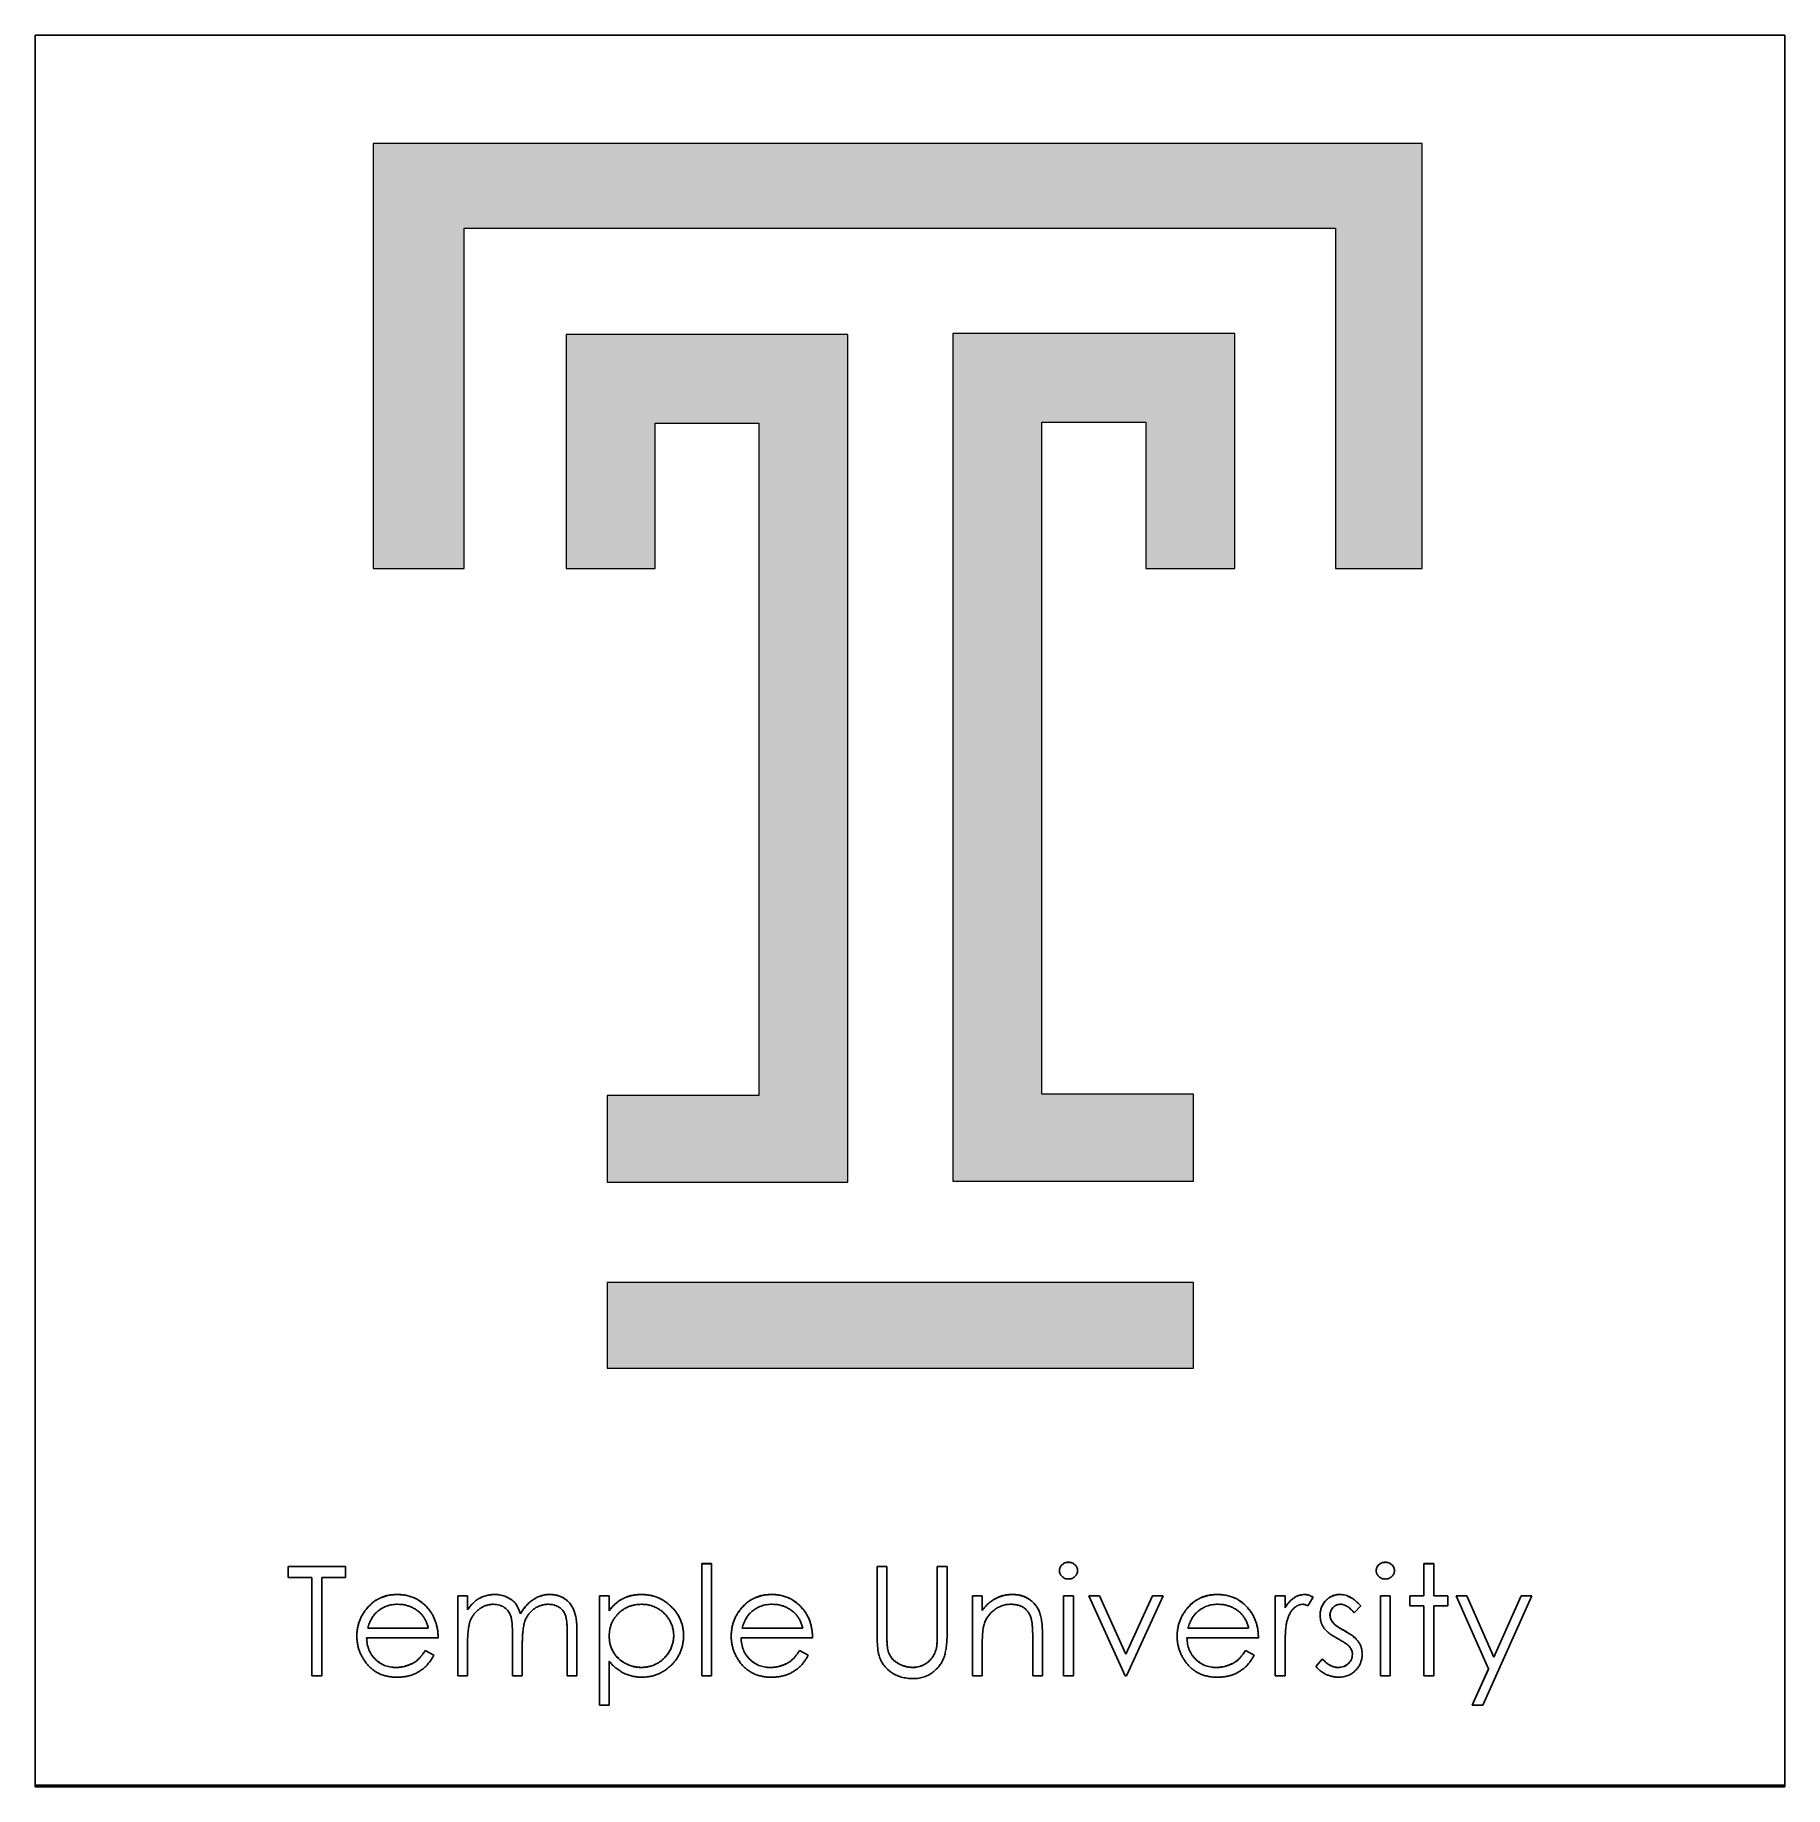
# Model space of a CAD drawing. Header units: inches. Extents: x 0 to 2, y 0 to 2.
import ezdxf

# ---------------------------------------------------------------- set-up
doc = ezdxf.new("R2010")
doc.units = ezdxf.units.IN
doc.header["$MEASUREMENT"] = 0
doc.layers.add('Temple T', color=7, linetype='Continuous', lineweight=0)

# ---------------------------------------------------------------- blocks, each defined once
blk = doc.blocks.new('Block_0')
at = {"layer": 'Temple T', "true_color": 0x000000, "transparency": 33554687}
h = blk.add_hatch(color=18, dxfattribs=at)
h.dxf.hatch_style = 2
h.paths.add_polyline_path([(805.86, 869.62), (805.86, 821.15), (816.24, 821.15), (816.24, 859.98), (915.66, 859.98), (915.66, 821.15), (925.55, 821.15), (925.55, 869.62)])
h = blk.add_hatch(color=18, dxfattribs=at)
h.dxf.hatch_style = 2
h.paths.add_polyline_path([(832.57, 761.06), (832.57, 751.16), (860.01, 751.16), (860.01, 847.85), (827.87, 847.85), (827.87, 821.15), (838.01, 821.15), (838.01, 837.72), (849.87, 837.72), (849.87, 761.06)])
h = blk.add_hatch(color=18, dxfattribs=at)
h.dxf.hatch_style = 2
h.paths.add_polyline_path([(872, 847.98), (872, 751.28), (899.46, 751.28), (899.46, 761.18), (882.14, 761.18), (882.14, 837.84), (894.01, 837.84), (894.01, 821.15), (904.16, 821.15), (904.16, 847.98), (882.14, 847.98)])
h = blk.add_hatch(color=18, dxfattribs=at)
h.dxf.hatch_style = 2
h.paths.add_polyline_path([(832.57, 729.95), (899.46, 729.95), (899.46, 739.73), (832.57, 739.73)])
at = {"layer": 'Temple T'}
for points in [[(805.86, 869.62), (805.86, 821.15), (816.24, 821.15), (816.24, 859.98), (915.66, 859.98), (915.66, 821.15), (925.55, 821.15), (925.55, 869.62)], [(832.57, 761.06), (832.57, 751.16), (860.01, 751.16), (860.01, 847.85), (827.87, 847.85), (827.87, 821.15), (838.01, 821.15), (838.01, 837.72), (849.87, 837.72), (849.87, 761.06)], [(872, 847.98), (872, 751.28), (899.46, 751.28), (899.46, 761.18), (882.14, 761.18), (882.14, 837.84), (894.01, 837.84), (894.01, 821.15), (904.16, 821.15), (904.16, 847.98), (882.14, 847.98)], [(832.57, 729.95), (899.46, 729.95), (899.46, 739.73), (832.57, 739.73)]]:
    blk.add_lwpolyline(points, close=True, dxfattribs=at)

msp = doc.modelspace()

# ---------------------------------------------------------------- linework, layer by layer
at = {"color": 7, "linetype": 'Continuous', "lineweight": 25}
for p, q in [((2, 2.0019), (0, 2.0019)), ((0, 2.0019), (0, 0)), ((2, 0), (2, 2.0019)), ((0.2893, 0.252), (0.355, 0.252)), ((0.2893, 0.2392), (0.2893, 0.252)), ((0.2893, 0.2519), (0.355, 0.2519)), ((0.355, 0.252), (0.355, 0.2392)), ((0.762, 0.2552), (0.7732, 0.2552)), ((0.762, 0.127), (0.762, 0.2552)), ((0.762, 0.2551), (0.7732, 0.2551)), ((0.7732, 0.2552), (0.7732, 0.127)), ((0.9623, 0.252), (0.9736, 0.252)), ((0.9623, 0.1765), (0.9623, 0.252)), ((0.9623, 0.2519), (0.9736, 0.2519)), ((0.9736, 0.252), (0.9736, 0.1771)), ((1.0312, 0.252), (1.0425, 0.252)), ((1.0312, 0.177), (1.0312, 0.252)), ((1.0312, 0.2519), (1.0425, 0.2519)), ((1.0425, 0.252), (1.0425, 0.1765)), ((1.181, 0.2567), (1.181, 0.2568)), ((1.5432, 0.2567), (1.5432, 0.2568)), ((1.5873, 0.2552), (1.5986, 0.2552)), ((1.5873, 0.2183), (1.5873, 0.2552)), ((1.5873, 0.2551), (1.5986, 0.2551)), ((1.5986, 0.2552), (1.5986, 0.2183)), ((0.3165, 0.2392), (0.2893, 0.2392)), ((0.3165, 0.127), (0.3165, 0.2392)), ((0.3277, 0.2392), (0.3277, 0.127)), ((0.355, 0.2392), (0.3277, 0.2392)), ((0.3783, 0.2028), (0.3783, 0.2029)), ((0.414, 0.2199), (0.414, 0.22)), ((0.4508, 0.2019), (0.4508, 0.202)), ((0.4832, 0.2184), (0.4944, 0.2184)), ((0.4832, 0.127), (0.4832, 0.2184)), ((0.4832, 0.2183), (0.4944, 0.2183)), ((0.4944, 0.2184), (0.4944, 0.2024)), ((0.5071, 0.2152), (0.5071, 0.2153)), ((0.5259, 0.2199), (0.5259, 0.22)), ((0.5885, 0.2199), (0.5885, 0.22)), ((0.645, 0.2184), (0.6562, 0.2184)), ((0.645, 0.0934), (0.645, 0.2184)), ((0.645, 0.2183), (0.6562, 0.2183)), ((0.6562, 0.2184), (0.6562, 0.2014)), ((0.6932, 0.2199), (0.6932, 0.22)), ((0.8062, 0.2028), (0.8062, 0.2029)), ((0.8419, 0.2199), (0.8419, 0.22)), ((0.8787, 0.2019), (0.8787, 0.202)), ((1.0713, 0.2184), (1.0825, 0.2184)), ((1.0713, 0.127), (1.0713, 0.2184)), ((1.0713, 0.2183), (1.0825, 0.2183)), ((1.0825, 0.2184), (1.0825, 0.2018)), ((1.1173, 0.2199), (1.1173, 0.22)), ((1.1755, 0.2184), (1.1867, 0.2184)), ((1.1755, 0.127), (1.1755, 0.2184)), ((1.1755, 0.2183), (1.1867, 0.2183)), ((1.1867, 0.2184), (1.1867, 0.127)), ((1.2043, 0.2184), (1.2165, 0.2184)), ((1.246, 0.127), (1.2043, 0.2184)), ((1.2044, 0.2183), (1.2165, 0.2183)), ((1.2165, 0.2184), (1.2468, 0.1519)), ((1.2165, 0.2183), (1.2165, 0.2184)), ((1.2165, 0.2183), (1.2468, 0.1518)), ((1.2468, 0.1519), (1.2771, 0.2184)), ((1.2468, 0.1518), (1.2771, 0.2183)), ((1.2893, 0.2184), (1.2476, 0.127)), ((1.2771, 0.2184), (1.2893, 0.2184)), ((1.2771, 0.2183), (1.2771, 0.2184)), ((1.2771, 0.2183), (1.2892, 0.2183)), ((1.3158, 0.2028), (1.3158, 0.2029)), ((1.3515, 0.2199), (1.3515, 0.22)), ((1.3883, 0.2019), (1.3883, 0.202)), ((1.4175, 0.2184), (1.4287, 0.2184)), ((1.4175, 0.127), (1.4175, 0.2184)), ((1.4175, 0.2183), (1.4287, 0.2183)), ((1.4287, 0.2184), (1.4287, 0.2048)), ((1.451, 0.2199), (1.451, 0.22)), ((1.4607, 0.2168), (1.4546, 0.2071)), ((1.4918, 0.2199), (1.4918, 0.22)), ((1.5152, 0.207), (1.5076, 0.1991)), ((1.5377, 0.2184), (1.5489, 0.2184)), ((1.5377, 0.127), (1.5377, 0.2184)), ((1.5377, 0.2183), (1.5489, 0.2183)), ((1.5489, 0.2184), (1.5489, 0.127)), ((1.5713, 0.2184), (1.5873, 0.2184)), ((1.5713, 0.2071), (1.5713, 0.2184)), ((1.5713, 0.2183), (1.5873, 0.2183)), ((1.5873, 0.2071), (1.5713, 0.2071)), ((1.5873, 0.127), (1.5873, 0.2071)), ((1.5986, 0.2184), (1.6146, 0.2184)), ((1.5986, 0.2183), (1.6146, 0.2183)), ((1.5986, 0.2071), (1.5986, 0.127)), ((1.6146, 0.2071), (1.5986, 0.2071)), ((1.6146, 0.2184), (1.6146, 0.2071)), ((1.6242, 0.2184), (1.6363, 0.2184)), ((1.6611, 0.1348), (1.6242, 0.2184)), ((1.6242, 0.2183), (1.6363, 0.2183)), ((1.6363, 0.2184), (1.6672, 0.1484)), ((1.6363, 0.2183), (1.6363, 0.2184)), ((1.6363, 0.2183), (1.6672, 0.1483)), ((1.7107, 0.2184), (1.6546, 0.0934)), ((1.6672, 0.1484), (1.6986, 0.2184)), ((1.6672, 0.1483), (1.6986, 0.2183)), ((1.6986, 0.2184), (1.7107, 0.2184)), ((1.6986, 0.2183), (1.6986, 0.2184)), ((1.6986, 0.2183), (1.7107, 0.2183)), ((0.3802, 0.1815), (0.4495, 0.1815)), ((0.3802, 0.1814), (0.3802, 0.1815)), ((0.3802, 0.1814), (0.4495, 0.1814)), ((0.4495, 0.1814), (0.4495, 0.1815)), ((0.555, 0.1978), (0.555, 0.1979)), ((0.8081, 0.1815), (0.8774, 0.1815)), ((0.8081, 0.1814), (0.8081, 0.1815)), ((0.8081, 0.1814), (0.8774, 0.1814)), ((0.8774, 0.1814), (0.8774, 0.1815)), ((1.3177, 0.1815), (1.387, 0.1815)), ((1.3177, 0.1814), (1.3177, 0.1815)), ((1.3177, 0.1814), (1.387, 0.1814)), ((1.387, 0.1814), (1.387, 0.1815)), ((1.48, 0.1963), (1.48, 0.1965)), ((1.4831, 0.1881), (1.4831, 0.1882)), ((0.4607, 0.1703), (0.379, 0.1703)), ((0.379, 0.1702), (0.379, 0.1703)), ((0.4944, 0.1655), (0.4944, 0.127)), ((0.5457, 0.127), (0.5457, 0.1735)), ((0.5569, 0.1626), (0.5569, 0.127)), ((0.6082, 0.127), (0.6082, 0.1765)), ((0.6194, 0.1765), (0.6194, 0.127)), ((0.6562, 0.1724), (0.6562, 0.1725)), ((0.73, 0.1727), (0.73, 0.1728)), ((0.8886, 0.1703), (0.8069, 0.1703)), ((0.8069, 0.1702), (0.8069, 0.1703)), ((0.9736, 0.1753), (0.9736, 0.1752)), ((0.9741, 0.1604), (0.9741, 0.1605)), ((1.1402, 0.127), (1.1402, 0.17)), ((1.1514, 0.1737), (1.1514, 0.127)), ((1.3982, 0.1703), (1.3165, 0.1703)), ((1.3165, 0.1702), (1.3165, 0.1703)), ((1.4961, 0.1786), (1.4961, 0.1788)), ((1.5126, 0.1658), (1.5126, 0.1659)), ((0.446, 0.1559), (0.4559, 0.1506)), ((0.446, 0.1558), (0.446, 0.1559)), ((0.446, 0.1558), (0.4559, 0.1505)), ((0.6562, 0.1436), (0.6562, 0.0934)), ((0.8738, 0.1559), (0.8838, 0.1506)), ((0.8738, 0.1558), (0.8738, 0.1559)), ((0.8738, 0.1558), (0.8838, 0.1505)), ((1.03, 0.1576), (1.03, 0.1577)), ((1.0825, 0.16), (1.0825, 0.127)), ((1.2468, 0.1518), (1.2468, 0.1519)), ((1.3835, 0.1559), (1.3934, 0.1506)), ((1.3835, 0.1558), (1.3835, 0.1559)), ((1.3835, 0.1558), (1.3934, 0.1505)), ((1.4287, 0.1577), (1.4287, 0.127)), ((1.4639, 0.1378), (1.4714, 0.1463)), ((1.4639, 0.1377), (1.4714, 0.1461)), ((1.4714, 0.1461), (1.4714, 0.1463)), ((1.5056, 0.1512), (1.5056, 0.1513)), ((1.6672, 0.1483), (1.6672, 0.1484)), ((0.3277, 0.127), (0.3165, 0.127)), ((0.4123, 0.1365), (0.4123, 0.1366)), ((0.4944, 0.127), (0.4832, 0.127)), ((0.5569, 0.127), (0.5457, 0.127)), ((0.6194, 0.127), (0.6082, 0.127)), ((0.6932, 0.1365), (0.6932, 0.1366)), ((0.7732, 0.127), (0.762, 0.127)), ((0.8402, 0.1365), (0.8402, 0.1366)), ((1.003, 0.1365), (1.003, 0.1366)), ((1.0825, 0.127), (1.0713, 0.127)), ((1.1514, 0.127), (1.1402, 0.127)), ((1.1867, 0.127), (1.1755, 0.127)), ((1.2476, 0.127), (1.246, 0.127)), ((1.3498, 0.1365), (1.3498, 0.1366)), ((1.4287, 0.127), (1.4175, 0.127)), ((1.4895, 0.1365), (1.4895, 0.1366)), ((1.5489, 0.127), (1.5377, 0.127)), ((1.5986, 0.127), (1.5873, 0.127)), ((1.6425, 0.0934), (1.6611, 0.1348)), ((1.6426, 0.0934), (1.6611, 0.1347)), ((1.6611, 0.1347), (1.6611, 0.1348)), ((0.6562, 0.0934), (0.645, 0.0934)), ((1.6546, 0.0934), (1.6425, 0.0934)), ((0, 0.002), (2, 0.002)), ((0, 0), (2, 0))]:
    msp.add_line(p, q, dxfattribs=at)
for points, knots in [([(1.1707, 0.2472), (1.1707, 0.2478), (1.1708, 0.2491), (1.1714, 0.2509), (1.1724, 0.2526), (1.1737, 0.254), (1.1753, 0.2553), (1.1771, 0.2562), (1.179, 0.2567), (1.1804, 0.2568), (1.181, 0.2568)], [0, 0, 0, 0, 0.12329, 0.242149, 0.363437, 0.489745, 0.618115, 0.744894, 0.868932, 1, 1, 1, 1]), ([(1.1707, 0.247), (1.1707, 0.2477), (1.1708, 0.249), (1.1714, 0.2508), (1.1724, 0.2525), (1.1737, 0.2539), (1.1753, 0.2552), (1.1771, 0.2561), (1.179, 0.2566), (1.1804, 0.2567), (1.181, 0.2567)], [0, 0, 0, 0, 0.12329, 0.242149, 0.363437, 0.489745, 0.618115, 0.744894, 0.868932, 1, 1, 1, 1]), ([(1.181, 0.2376), (1.1804, 0.2376), (1.179, 0.2377), (1.1771, 0.2382), (1.1753, 0.2391), (1.1737, 0.2404), (1.1724, 0.2418), (1.1714, 0.2435), (1.1708, 0.2453), (1.1707, 0.2465), (1.1707, 0.2472)], [0, 0, 0, 0, 0.131867, 0.256661, 0.384213, 0.513365, 0.640443, 0.761085, 0.879146, 1, 1, 1, 1]), ([(1.181, 0.2568), (1.1817, 0.2568), (1.1831, 0.2567), (1.1851, 0.2562), (1.1869, 0.2553), (1.1885, 0.254), (1.1898, 0.2526), (1.1908, 0.2509), (1.1914, 0.2491), (1.1915, 0.2478), (1.1915, 0.2472)], [0, 0, 0, 0, 0.131899, 0.258284, 0.384341, 0.51198, 0.638632, 0.75923, 0.877412, 1, 1, 1, 1]), ([(1.181, 0.2567), (1.1817, 0.2567), (1.1831, 0.2566), (1.1851, 0.2561), (1.1869, 0.2552), (1.1885, 0.2539), (1.1898, 0.2525), (1.1908, 0.2508), (1.1914, 0.249), (1.1915, 0.2477), (1.1915, 0.247)], [0, 0, 0, 0, 0.131899, 0.258284, 0.384341, 0.51198, 0.638632, 0.75923, 0.877412, 1, 1, 1, 1]), ([(1.1915, 0.2472), (1.1915, 0.2465), (1.1914, 0.2453), (1.1908, 0.2435), (1.1898, 0.2418), (1.1885, 0.2404), (1.1869, 0.2391), (1.1851, 0.2382), (1.1831, 0.2377), (1.1817, 0.2376), (1.181, 0.2376)], [0, 0, 0, 0, 0.120162, 0.237546, 0.357497, 0.484917, 0.613329, 0.74015, 0.867301, 1, 1, 1, 1]), ([(1.5329, 0.2472), (1.5329, 0.2478), (1.533, 0.2491), (1.5336, 0.2509), (1.5345, 0.2526), (1.5359, 0.254), (1.5375, 0.2553), (1.5392, 0.2562), (1.5412, 0.2567), (1.5425, 0.2568), (1.5432, 0.2568)], [0, 0, 0, 0, 0.12329, 0.242149, 0.363437, 0.489745, 0.618115, 0.744894, 0.868932, 1, 1, 1, 1]), ([(1.5329, 0.247), (1.5329, 0.2477), (1.533, 0.249), (1.5336, 0.2508), (1.5345, 0.2525), (1.5359, 0.2539), (1.5375, 0.2552), (1.5392, 0.2561), (1.5412, 0.2566), (1.5425, 0.2567), (1.5432, 0.2567)], [0, 0, 0, 0, 0.12329, 0.242149, 0.363437, 0.489745, 0.618115, 0.744894, 0.868932, 1, 1, 1, 1]), ([(1.5432, 0.2376), (1.5425, 0.2376), (1.5412, 0.2377), (1.5392, 0.2382), (1.5375, 0.2391), (1.5359, 0.2404), (1.5345, 0.2418), (1.5336, 0.2435), (1.533, 0.2453), (1.5329, 0.2465), (1.5329, 0.2472)], [0, 0, 0, 0, 0.131867, 0.256661, 0.384213, 0.513365, 0.640443, 0.761085, 0.879146, 1, 1, 1, 1]), ([(1.5432, 0.2568), (1.5439, 0.2568), (1.5453, 0.2567), (1.5472, 0.2562), (1.549, 0.2553), (1.5506, 0.254), (1.552, 0.2526), (1.553, 0.2509), (1.5536, 0.2491), (1.5536, 0.2478), (1.5537, 0.2472)], [0, 0, 0, 0, 0.131899, 0.258284, 0.384341, 0.51198, 0.638632, 0.75923, 0.877412, 1, 1, 1, 1]), ([(1.5432, 0.2567), (1.5439, 0.2567), (1.5453, 0.2566), (1.5472, 0.2561), (1.549, 0.2552), (1.5506, 0.2539), (1.552, 0.2525), (1.553, 0.2508), (1.5536, 0.249), (1.5536, 0.2477), (1.5537, 0.247)], [0, 0, 0, 0, 0.131899, 0.258284, 0.384341, 0.51198, 0.638632, 0.75923, 0.877412, 1, 1, 1, 1]), ([(1.5537, 0.2472), (1.5536, 0.2465), (1.5536, 0.2453), (1.553, 0.2435), (1.552, 0.2418), (1.5506, 0.2404), (1.549, 0.2391), (1.5472, 0.2382), (1.5453, 0.2377), (1.5439, 0.2376), (1.5432, 0.2376)], [0, 0, 0, 0, 0.120162, 0.237546, 0.357497, 0.484917, 0.613329, 0.74015, 0.867301, 1, 1, 1, 1]), ([(0.3678, 0.1724), (0.3678, 0.1738), (0.3679, 0.1766), (0.3684, 0.1807), (0.3692, 0.1847), (0.3704, 0.1886), (0.3718, 0.1924), (0.3737, 0.1961), (0.3758, 0.1996), (0.3775, 0.2018), (0.3783, 0.2029)], [0, 0, 0, 0, 0.128045, 0.253768, 0.377428, 0.500551, 0.623296, 0.746578, 0.872348, 1, 1, 1, 1]), ([(0.3678, 0.1723), (0.3678, 0.1737), (0.3679, 0.1765), (0.3684, 0.1806), (0.3692, 0.1846), (0.3704, 0.1885), (0.3718, 0.1923), (0.3737, 0.1959), (0.3758, 0.1995), (0.3775, 0.2017), (0.3783, 0.2028)], [0, 0, 0, 0, 0.128045, 0.253768, 0.377428, 0.500551, 0.623296, 0.746578, 0.872348, 1, 1, 1, 1]), ([(0.3783, 0.2029), (0.3794, 0.2043), (0.3817, 0.207), (0.3854, 0.2105), (0.3895, 0.2134), (0.3939, 0.2158), (0.3985, 0.2177), (0.4034, 0.219), (0.4086, 0.2198), (0.4122, 0.2199), (0.414, 0.22)], [0, 0, 0, 0, 0.128835, 0.253589, 0.374643, 0.49534, 0.616325, 0.739759, 0.866842, 1, 1, 1, 1]), ([(0.3783, 0.2028), (0.3794, 0.2042), (0.3817, 0.2068), (0.3854, 0.2103), (0.3895, 0.2133), (0.3939, 0.2157), (0.3985, 0.2175), (0.4034, 0.2189), (0.4086, 0.2197), (0.4122, 0.2198), (0.414, 0.2199)], [0, 0, 0, 0, 0.128835, 0.253589, 0.374643, 0.49534, 0.616325, 0.739759, 0.866842, 1, 1, 1, 1]), ([(0.4146, 0.2087), (0.4135, 0.2087), (0.4113, 0.2087), (0.408, 0.2083), (0.4049, 0.2076), (0.4018, 0.2067), (0.399, 0.2054), (0.3962, 0.204), (0.3935, 0.2022), (0.3919, 0.2009), (0.3911, 0.2002)], [0, 0, 0, 0, 0.131092, 0.259141, 0.384162, 0.505992, 0.629098, 0.750669, 0.874039, 1, 1, 1, 1]), ([(0.414, 0.22), (0.4159, 0.2199), (0.4196, 0.2198), (0.4249, 0.2189), (0.43, 0.2175), (0.4348, 0.2156), (0.4393, 0.213), (0.4434, 0.2099), (0.4474, 0.2062), (0.4496, 0.2034), (0.4508, 0.202)], [0, 0, 0, 0, 0.13204, 0.259033, 0.38188, 0.502258, 0.622752, 0.744743, 0.870109, 1, 1, 1, 1]), ([(0.414, 0.2199), (0.4159, 0.2198), (0.4196, 0.2197), (0.4249, 0.2188), (0.43, 0.2174), (0.4348, 0.2155), (0.4393, 0.2129), (0.4434, 0.2098), (0.4474, 0.2061), (0.4496, 0.2033), (0.4508, 0.2019)], [0, 0, 0, 0, 0.13204, 0.259033, 0.38188, 0.502258, 0.622752, 0.744743, 0.870109, 1, 1, 1, 1]), ([(0.4495, 0.1815), (0.4491, 0.183), (0.4483, 0.1859), (0.4467, 0.1898), (0.4448, 0.1933), (0.4426, 0.1964), (0.4401, 0.1991), (0.4372, 0.2015), (0.434, 0.2036), (0.4304, 0.2054), (0.4267, 0.2069), (0.4227, 0.208), (0.4187, 0.2087), (0.416, 0.2087), (0.4146, 0.2087)], [0, 0, 0, 0, 0.09624, 0.185231, 0.267501, 0.3444, 0.419595, 0.496891, 0.576638, 0.660268, 0.745387, 0.83004, 0.914474, 1, 1, 1, 1]), ([(0.4508, 0.202), (0.4516, 0.2009), (0.4532, 0.1988), (0.4551, 0.1953), (0.4568, 0.1916), (0.4582, 0.1877), (0.4593, 0.1836), (0.4601, 0.1794), (0.4606, 0.1749), (0.4607, 0.1718), (0.4607, 0.1703)], [0, 0, 0, 0, 0.118522, 0.236255, 0.356174, 0.47725, 0.60154, 0.729618, 0.862158, 1, 1, 1, 1]), ([(0.4508, 0.2019), (0.4516, 0.2008), (0.4532, 0.1987), (0.4551, 0.1951), (0.4568, 0.1915), (0.4582, 0.1876), (0.4593, 0.1835), (0.4601, 0.1793), (0.4606, 0.1748), (0.4607, 0.1717), (0.4607, 0.1702)], [0, 0, 0, 0, 0.118522, 0.236255, 0.356174, 0.47725, 0.60154, 0.729618, 0.862158, 1, 1, 1, 1]), ([(0.4944, 0.2025), (0.4954, 0.2039), (0.4973, 0.2065), (0.5005, 0.21), (0.5037, 0.213), (0.506, 0.2146), (0.5071, 0.2153)], [0, 0, 0, 0, 0.283595, 0.543395, 0.780646, 1, 1, 1, 1]), ([(0.4944, 0.2024), (0.4954, 0.2038), (0.4973, 0.2064), (0.5005, 0.2099), (0.5037, 0.2129), (0.506, 0.2145), (0.5071, 0.2152)], [0, 0, 0, 0, 0.283595, 0.543395, 0.780646, 1, 1, 1, 1]), ([(0.5239, 0.2087), (0.5226, 0.2087), (0.5199, 0.2086), (0.5159, 0.2076), (0.5121, 0.2061), (0.5084, 0.2039), (0.5051, 0.2013), (0.5021, 0.1982), (0.4997, 0.1947), (0.498, 0.1914), (0.497, 0.1885), (0.4963, 0.186), (0.4957, 0.1832), (0.4952, 0.1802), (0.4948, 0.1769), (0.4946, 0.1733), (0.4944, 0.1695), (0.4944, 0.1668), (0.4944, 0.1655)], [0, 0, 0, 0, 0.068677, 0.136871, 0.206114, 0.277538, 0.349772, 0.421251, 0.492911, 0.567027, 0.606614, 0.649704, 0.697303, 0.749086, 0.804881, 0.865485, 0.930237, 1, 1, 1, 1]), ([(0.5071, 0.2153), (0.5086, 0.216), (0.5115, 0.2175), (0.5162, 0.2189), (0.521, 0.2198), (0.5243, 0.2199), (0.5259, 0.22)], [0, 0, 0, 0, 0.253734, 0.503035, 0.750014, 1, 1, 1, 1]), ([(0.5071, 0.2152), (0.5086, 0.2159), (0.5115, 0.2174), (0.5162, 0.2188), (0.521, 0.2197), (0.5243, 0.2198), (0.5259, 0.2199)], [0, 0, 0, 0, 0.253734, 0.503035, 0.750014, 1, 1, 1, 1]), ([(0.5457, 0.1735), (0.5457, 0.1748), (0.5457, 0.1773), (0.5456, 0.1809), (0.5454, 0.1842), (0.5452, 0.1872), (0.5449, 0.1898), (0.5445, 0.1921), (0.5441, 0.1941), (0.5435, 0.1962), (0.5424, 0.1986), (0.5408, 0.2011), (0.5387, 0.2034), (0.5363, 0.2053), (0.5336, 0.2068), (0.5306, 0.208), (0.5273, 0.2086), (0.5251, 0.2087), (0.5239, 0.2087)], [0, 0, 0, 0, 0.08253, 0.158779, 0.227738, 0.289946, 0.345499, 0.393896, 0.436374, 0.472122, 0.536384, 0.599078, 0.661948, 0.726311, 0.791771, 0.858647, 0.927305, 1, 1, 1, 1]), ([(0.5259, 0.22), (0.527, 0.2199), (0.5292, 0.2199), (0.5324, 0.2194), (0.5356, 0.2185), (0.5386, 0.2174), (0.5414, 0.216), (0.544, 0.2143), (0.5464, 0.2125), (0.5485, 0.2104), (0.5503, 0.2079), (0.552, 0.205), (0.5536, 0.2016), (0.5545, 0.1992), (0.555, 0.1979)], [0, 0, 0, 0, 0.084152, 0.166532, 0.248836, 0.331246, 0.412957, 0.490494, 0.566156, 0.639987, 0.716765, 0.802144, 0.895833, 1, 1, 1, 1]), ([(0.5259, 0.2199), (0.527, 0.2198), (0.5292, 0.2197), (0.5324, 0.2193), (0.5356, 0.2184), (0.5386, 0.2173), (0.5414, 0.2159), (0.544, 0.2142), (0.5464, 0.2124), (0.5485, 0.2103), (0.5503, 0.2078), (0.552, 0.2049), (0.5536, 0.2015), (0.5545, 0.1991), (0.555, 0.1978)], [0, 0, 0, 0, 0.084152, 0.166532, 0.248836, 0.331246, 0.412957, 0.490494, 0.566156, 0.639987, 0.716765, 0.802144, 0.895833, 1, 1, 1, 1]), ([(0.555, 0.1979), (0.5555, 0.1988), (0.5564, 0.2005), (0.558, 0.203), (0.5597, 0.2053), (0.5615, 0.2074), (0.5634, 0.2094), (0.5654, 0.2112), (0.5674, 0.2129), (0.5703, 0.2148), (0.574, 0.2169), (0.5786, 0.2187), (0.5835, 0.2198), (0.5868, 0.2199), (0.5885, 0.22)], [0, 0, 0, 0, 0.071766, 0.141226, 0.209116, 0.27484, 0.339483, 0.402476, 0.464942, 0.526833, 0.647415, 0.765562, 0.881615, 1, 1, 1, 1]), ([(0.555, 0.1978), (0.5555, 0.1987), (0.5564, 0.2004), (0.558, 0.2029), (0.5597, 0.2052), (0.5615, 0.2073), (0.5634, 0.2093), (0.5654, 0.2111), (0.5674, 0.2128), (0.5703, 0.2147), (0.574, 0.2168), (0.5786, 0.2186), (0.5835, 0.2197), (0.5868, 0.2198), (0.5885, 0.2199)], [0, 0, 0, 0, 0.071766, 0.141226, 0.209116, 0.27484, 0.339483, 0.402476, 0.464942, 0.526833, 0.647415, 0.765562, 0.881615, 1, 1, 1, 1]), ([(0.5865, 0.2087), (0.5851, 0.2087), (0.5823, 0.2086), (0.5782, 0.2076), (0.5743, 0.206), (0.5706, 0.2038), (0.5673, 0.2011), (0.5644, 0.198), (0.562, 0.1944), (0.5604, 0.191), (0.5594, 0.1881), (0.5587, 0.1854), (0.5582, 0.1825), (0.5577, 0.1792), (0.5573, 0.1755), (0.5571, 0.1715), (0.5569, 0.1671), (0.5569, 0.1641), (0.5569, 0.1626)], [0, 0, 0, 0, 0.068158, 0.134707, 0.201865, 0.270788, 0.340024, 0.408083, 0.476813, 0.547346, 0.58564, 0.628865, 0.677153, 0.730803, 0.789807, 0.854325, 0.924365, 1, 1, 1, 1]), ([(0.6082, 0.1765), (0.6082, 0.1777), (0.6082, 0.18), (0.6081, 0.1832), (0.6079, 0.1861), (0.6077, 0.1888), (0.6074, 0.1911), (0.607, 0.1932), (0.6066, 0.195), (0.6059, 0.197), (0.6049, 0.1992), (0.6032, 0.2016), (0.6012, 0.2037), (0.5988, 0.2055), (0.5961, 0.207), (0.5931, 0.208), (0.5899, 0.2087), (0.5877, 0.2087), (0.5865, 0.2087)], [0, 0, 0, 0, 0.078343, 0.150563, 0.216151, 0.27568, 0.328707, 0.375904, 0.417302, 0.452693, 0.517265, 0.581217, 0.645322, 0.712024, 0.78013, 0.850218, 0.922649, 1, 1, 1, 1]), ([(0.5885, 0.22), (0.59, 0.2199), (0.593, 0.2198), (0.5974, 0.2189), (0.6014, 0.2174), (0.6052, 0.2153), (0.6086, 0.2127), (0.6115, 0.2096), (0.614, 0.206), (0.6157, 0.2026), (0.6168, 0.1997), (0.6175, 0.1971), (0.6181, 0.1943), (0.6186, 0.1913), (0.6189, 0.188), (0.6192, 0.1844), (0.6194, 0.1805), (0.6194, 0.1779), (0.6194, 0.1765)], [0, 0, 0, 0, 0.075604, 0.147965, 0.218797, 0.28947, 0.359724, 0.429708, 0.500497, 0.574429, 0.613947, 0.657155, 0.703973, 0.754939, 0.809707, 0.868833, 0.932385, 1, 1, 1, 1]), ([(0.5885, 0.2199), (0.59, 0.2198), (0.593, 0.2197), (0.5974, 0.2188), (0.6014, 0.2173), (0.6052, 0.2152), (0.6086, 0.2126), (0.6115, 0.2095), (0.614, 0.2059), (0.6157, 0.2025), (0.6168, 0.1995), (0.6175, 0.197), (0.6181, 0.1942), (0.6186, 0.1912), (0.6189, 0.1878), (0.6192, 0.1843), (0.6194, 0.1804), (0.6194, 0.1778), (0.6194, 0.1764)], [0, 0, 0, 0, 0.075604, 0.147965, 0.218797, 0.28947, 0.359724, 0.429708, 0.500497, 0.574429, 0.613947, 0.657155, 0.703973, 0.754939, 0.809707, 0.868833, 0.932385, 1, 1, 1, 1]), ([(0.6562, 0.2015), (0.6574, 0.203), (0.6598, 0.206), (0.6637, 0.2098), (0.668, 0.2131), (0.6725, 0.2156), (0.6773, 0.2176), (0.6823, 0.219), (0.6877, 0.2198), (0.6913, 0.2199), (0.6932, 0.22)], [0, 0, 0, 0, 0.13536, 0.263045, 0.386061, 0.505771, 0.625178, 0.746148, 0.870538, 1, 1, 1, 1]), ([(0.6562, 0.2014), (0.6574, 0.2029), (0.6598, 0.2059), (0.6637, 0.2097), (0.668, 0.213), (0.6725, 0.2155), (0.6773, 0.2174), (0.6823, 0.2189), (0.6877, 0.2197), (0.6913, 0.2198), (0.6932, 0.2199)], [0, 0, 0, 0, 0.13536, 0.263045, 0.386061, 0.505771, 0.625178, 0.746148, 0.870538, 1, 1, 1, 1]), ([(0.6931, 0.2087), (0.6918, 0.2087), (0.6893, 0.2087), (0.6856, 0.2081), (0.6821, 0.2074), (0.6787, 0.2062), (0.6755, 0.2048), (0.6724, 0.2029), (0.6695, 0.2008), (0.6668, 0.1984), (0.6644, 0.1957), (0.6622, 0.1929), (0.6604, 0.1899), (0.6588, 0.1867), (0.6577, 0.1834), (0.6569, 0.1799), (0.6564, 0.1762), (0.6563, 0.1738), (0.6562, 0.1725)], [0, 0, 0, 0, 0.066044, 0.130024, 0.192374, 0.253884, 0.314896, 0.375806, 0.438242, 0.501591, 0.564881, 0.626533, 0.687516, 0.748106, 0.808796, 0.870822, 0.934371, 1, 1, 1, 1]), ([(0.73, 0.1728), (0.7299, 0.1744), (0.7298, 0.1775), (0.7288, 0.1821), (0.7273, 0.1866), (0.725, 0.1909), (0.7224, 0.1949), (0.7192, 0.1984), (0.7156, 0.2016), (0.7116, 0.2041), (0.7072, 0.2062), (0.7027, 0.2077), (0.6979, 0.2086), (0.6947, 0.2087), (0.6931, 0.2087)], [0, 0, 0, 0, 0.081994, 0.163349, 0.245826, 0.330367, 0.415198, 0.497941, 0.580476, 0.66374, 0.747513, 0.830399, 0.914076, 1, 1, 1, 1]), ([(0.6932, 0.22), (0.6948, 0.2199), (0.698, 0.2198), (0.7027, 0.2192), (0.7072, 0.2181), (0.7116, 0.2166), (0.7158, 0.2147), (0.7197, 0.2122), (0.7236, 0.2094), (0.7271, 0.2062), (0.7304, 0.2027), (0.7333, 0.199), (0.7357, 0.1951), (0.7377, 0.191), (0.7393, 0.1867), (0.7404, 0.1823), (0.7411, 0.1777), (0.7411, 0.1745), (0.7412, 0.1729)], [0, 0, 0, 0, 0.065081, 0.128636, 0.190653, 0.252125, 0.313446, 0.375227, 0.438498, 0.503285, 0.56801, 0.630879, 0.692154, 0.752552, 0.813191, 0.873985, 0.936258, 1, 1, 1, 1]), ([(0.6932, 0.2199), (0.6948, 0.2198), (0.698, 0.2197), (0.7027, 0.2191), (0.7072, 0.218), (0.7116, 0.2165), (0.7158, 0.2145), (0.7197, 0.2121), (0.7236, 0.2093), (0.7271, 0.2061), (0.7304, 0.2026), (0.7333, 0.1989), (0.7357, 0.195), (0.7377, 0.1909), (0.7393, 0.1866), (0.7404, 0.1822), (0.7411, 0.1776), (0.7411, 0.1744), (0.7412, 0.1728)], [0, 0, 0, 0, 0.065081, 0.128636, 0.190653, 0.252125, 0.313446, 0.375227, 0.438498, 0.503285, 0.56801, 0.630879, 0.692154, 0.752552, 0.813191, 0.873985, 0.936258, 1, 1, 1, 1]), ([(0.7957, 0.1724), (0.7957, 0.1738), (0.7958, 0.1766), (0.7963, 0.1807), (0.7971, 0.1847), (0.7982, 0.1886), (0.7997, 0.1924), (0.8015, 0.1961), (0.8037, 0.1996), (0.8054, 0.2018), (0.8062, 0.2029)], [0, 0, 0, 0, 0.128045, 0.253768, 0.377428, 0.500551, 0.623296, 0.746578, 0.872348, 1, 1, 1, 1]), ([(0.7957, 0.1723), (0.7957, 0.1737), (0.7958, 0.1765), (0.7963, 0.1806), (0.7971, 0.1846), (0.7982, 0.1885), (0.7997, 0.1923), (0.8015, 0.1959), (0.8037, 0.1995), (0.8054, 0.2017), (0.8062, 0.2028)], [0, 0, 0, 0, 0.128045, 0.253768, 0.377428, 0.500551, 0.623296, 0.746578, 0.872348, 1, 1, 1, 1]), ([(0.8062, 0.2029), (0.8073, 0.2043), (0.8096, 0.207), (0.8133, 0.2105), (0.8174, 0.2134), (0.8217, 0.2158), (0.8264, 0.2177), (0.8313, 0.219), (0.8365, 0.2198), (0.8401, 0.2199), (0.8419, 0.22)], [0, 0, 0, 0, 0.128835, 0.253589, 0.374643, 0.49534, 0.616325, 0.739759, 0.866842, 1, 1, 1, 1]), ([(0.8062, 0.2028), (0.8073, 0.2042), (0.8096, 0.2068), (0.8133, 0.2103), (0.8174, 0.2133), (0.8217, 0.2157), (0.8264, 0.2175), (0.8313, 0.2189), (0.8365, 0.2197), (0.8401, 0.2198), (0.8419, 0.2199)], [0, 0, 0, 0, 0.128835, 0.253589, 0.374643, 0.49534, 0.616325, 0.739759, 0.866842, 1, 1, 1, 1]), ([(0.8425, 0.2087), (0.8414, 0.2087), (0.8391, 0.2087), (0.8359, 0.2083), (0.8327, 0.2076), (0.8297, 0.2067), (0.8268, 0.2054), (0.8241, 0.204), (0.8214, 0.2022), (0.8198, 0.2009), (0.8189, 0.2002)], [0, 0, 0, 0, 0.131092, 0.259141, 0.384162, 0.505992, 0.629098, 0.750669, 0.874039, 1, 1, 1, 1]), ([(0.8419, 0.22), (0.8438, 0.2199), (0.8474, 0.2198), (0.8528, 0.2189), (0.8579, 0.2175), (0.8627, 0.2156), (0.8671, 0.213), (0.8713, 0.2099), (0.8752, 0.2062), (0.8775, 0.2034), (0.8787, 0.202)], [0, 0, 0, 0, 0.13204, 0.259033, 0.38188, 0.502258, 0.622752, 0.744743, 0.870109, 1, 1, 1, 1]), ([(0.8419, 0.2199), (0.8438, 0.2198), (0.8474, 0.2197), (0.8528, 0.2188), (0.8579, 0.2174), (0.8627, 0.2155), (0.8671, 0.2129), (0.8713, 0.2098), (0.8752, 0.2061), (0.8775, 0.2033), (0.8787, 0.2019)], [0, 0, 0, 0, 0.13204, 0.259033, 0.38188, 0.502258, 0.622752, 0.744743, 0.870109, 1, 1, 1, 1]), ([(0.8774, 0.1815), (0.877, 0.183), (0.8762, 0.1859), (0.8746, 0.1898), (0.8727, 0.1933), (0.8705, 0.1964), (0.868, 0.1991), (0.8651, 0.2015), (0.8619, 0.2036), (0.8583, 0.2054), (0.8546, 0.2069), (0.8506, 0.208), (0.8466, 0.2087), (0.8438, 0.2087), (0.8425, 0.2087)], [0, 0, 0, 0, 0.09624, 0.185231, 0.267501, 0.3444, 0.419595, 0.496891, 0.576638, 0.660268, 0.745387, 0.83004, 0.914474, 1, 1, 1, 1]), ([(0.8787, 0.202), (0.8795, 0.2009), (0.881, 0.1988), (0.883, 0.1953), (0.8847, 0.1916), (0.8861, 0.1877), (0.8872, 0.1836), (0.888, 0.1794), (0.8885, 0.1749), (0.8886, 0.1718), (0.8886, 0.1703)], [0, 0, 0, 0, 0.118522, 0.236255, 0.356174, 0.47725, 0.60154, 0.729618, 0.862158, 1, 1, 1, 1]), ([(0.8787, 0.2019), (0.8795, 0.2008), (0.881, 0.1987), (0.883, 0.1951), (0.8847, 0.1915), (0.8861, 0.1876), (0.8872, 0.1835), (0.888, 0.1793), (0.8885, 0.1748), (0.8886, 0.1717), (0.8886, 0.1702)], [0, 0, 0, 0, 0.118522, 0.236255, 0.356174, 0.47725, 0.60154, 0.729618, 0.862158, 1, 1, 1, 1]), ([(1.0825, 0.2019), (1.0837, 0.2034), (1.0861, 0.2063), (1.0899, 0.2101), (1.094, 0.2132), (1.0983, 0.2157), (1.1028, 0.2176), (1.1074, 0.219), (1.1123, 0.2198), (1.1156, 0.2199), (1.1173, 0.22)], [0, 0, 0, 0, 0.140976, 0.273569, 0.398988, 0.51993, 0.63811, 0.756589, 0.87686, 1, 1, 1, 1]), ([(1.0825, 0.2018), (1.0837, 0.2033), (1.0861, 0.2062), (1.0899, 0.21), (1.094, 0.2131), (1.0983, 0.2156), (1.1028, 0.2175), (1.1074, 0.2189), (1.1123, 0.2197), (1.1156, 0.2198), (1.1173, 0.2199)], [0, 0, 0, 0, 0.140976, 0.273569, 0.398988, 0.51993, 0.63811, 0.756589, 0.87686, 1, 1, 1, 1]), ([(1.1153, 0.2087), (1.1144, 0.2087), (1.1126, 0.2087), (1.11, 0.2084), (1.1074, 0.2078), (1.1049, 0.2071), (1.1025, 0.206), (1.1001, 0.2049), (1.0979, 0.2034), (1.0957, 0.2018), (1.0936, 0.2), (1.0917, 0.1981), (1.09, 0.1961), (1.0885, 0.194), (1.0871, 0.1918), (1.086, 0.1895), (1.085, 0.1871), (1.0845, 0.1854), (1.0843, 0.1846)], [0, 0, 0, 0, 0.063986, 0.126627, 0.188984, 0.25023, 0.312351, 0.374574, 0.438148, 0.50292, 0.567974, 0.630771, 0.692935, 0.754398, 0.815218, 0.876117, 0.938015, 1, 1, 1, 1]), ([(1.1389, 0.1908), (1.1385, 0.1922), (1.1378, 0.1949), (1.136, 0.1986), (1.1337, 0.2018), (1.1309, 0.2043), (1.1277, 0.2064), (1.1239, 0.2077), (1.1198, 0.2086), (1.1169, 0.2087), (1.1153, 0.2087)], [0, 0, 0, 0, 0.13552, 0.260833, 0.378476, 0.493178, 0.609281, 0.729981, 0.859261, 1, 1, 1, 1]), ([(1.1173, 0.22), (1.119, 0.2199), (1.1223, 0.2198), (1.1271, 0.2188), (1.1316, 0.2172), (1.1358, 0.2149), (1.1395, 0.2121), (1.1428, 0.2088), (1.1455, 0.2051), (1.1474, 0.2016), (1.1486, 0.1985), (1.1493, 0.1958), (1.15, 0.1929), (1.1505, 0.1896), (1.1509, 0.1861), (1.1512, 0.1822), (1.1514, 0.178), (1.1514, 0.1752), (1.1514, 0.1737)], [0, 0, 0, 0, 0.07724, 0.151178, 0.223488, 0.295543, 0.366976, 0.437131, 0.507044, 0.57856, 0.616614, 0.658756, 0.704491, 0.754803, 0.809332, 0.868274, 0.932073, 1, 1, 1, 1]), ([(1.1173, 0.2199), (1.119, 0.2198), (1.1223, 0.2197), (1.1271, 0.2187), (1.1316, 0.2171), (1.1358, 0.2148), (1.1395, 0.212), (1.1428, 0.2087), (1.1455, 0.205), (1.1474, 0.2015), (1.1486, 0.1984), (1.1493, 0.1957), (1.15, 0.1928), (1.1505, 0.1895), (1.1509, 0.186), (1.1512, 0.1821), (1.1514, 0.1779), (1.1514, 0.175), (1.1514, 0.1736)], [0, 0, 0, 0, 0.07724, 0.151178, 0.223488, 0.295543, 0.366976, 0.437131, 0.507044, 0.57856, 0.616614, 0.658756, 0.704491, 0.754803, 0.809332, 0.868274, 0.932073, 1, 1, 1, 1]), ([(1.3053, 0.1724), (1.3053, 0.1738), (1.3054, 0.1766), (1.3059, 0.1807), (1.3067, 0.1847), (1.3079, 0.1886), (1.3093, 0.1924), (1.3112, 0.1961), (1.3133, 0.1996), (1.315, 0.2018), (1.3158, 0.2029)], [0, 0, 0, 0, 0.128045, 0.253768, 0.377428, 0.500551, 0.623296, 0.746578, 0.872348, 1, 1, 1, 1]), ([(1.3053, 0.1723), (1.3053, 0.1737), (1.3054, 0.1765), (1.3059, 0.1806), (1.3067, 0.1846), (1.3079, 0.1885), (1.3093, 0.1923), (1.3112, 0.1959), (1.3133, 0.1995), (1.315, 0.2017), (1.3158, 0.2028)], [0, 0, 0, 0, 0.128045, 0.253768, 0.377428, 0.500551, 0.623296, 0.746578, 0.872348, 1, 1, 1, 1]), ([(1.3158, 0.2029), (1.3169, 0.2043), (1.3192, 0.207), (1.3229, 0.2105), (1.327, 0.2134), (1.3314, 0.2158), (1.336, 0.2177), (1.3409, 0.219), (1.3461, 0.2198), (1.3497, 0.2199), (1.3515, 0.22)], [0, 0, 0, 0, 0.128835, 0.253589, 0.374643, 0.49534, 0.616325, 0.739759, 0.866842, 1, 1, 1, 1]), ([(1.3158, 0.2028), (1.3169, 0.2042), (1.3192, 0.2068), (1.3229, 0.2103), (1.327, 0.2133), (1.3314, 0.2157), (1.336, 0.2175), (1.3409, 0.2189), (1.3461, 0.2197), (1.3497, 0.2198), (1.3515, 0.2199)], [0, 0, 0, 0, 0.128835, 0.253589, 0.374643, 0.49534, 0.616325, 0.739759, 0.866842, 1, 1, 1, 1]), ([(1.3521, 0.2087), (1.351, 0.2087), (1.3488, 0.2087), (1.3455, 0.2083), (1.3424, 0.2076), (1.3393, 0.2067), (1.3365, 0.2054), (1.3337, 0.204), (1.331, 0.2022), (1.3294, 0.2009), (1.3286, 0.2002)], [0, 0, 0, 0, 0.131092, 0.259141, 0.384162, 0.505992, 0.629098, 0.750669, 0.874039, 1, 1, 1, 1]), ([(1.3515, 0.22), (1.3534, 0.2199), (1.3571, 0.2198), (1.3624, 0.2189), (1.3675, 0.2175), (1.3723, 0.2156), (1.3768, 0.213), (1.3809, 0.2099), (1.3849, 0.2062), (1.3871, 0.2034), (1.3883, 0.202)], [0, 0, 0, 0, 0.13204, 0.259033, 0.38188, 0.502258, 0.622752, 0.744743, 0.870109, 1, 1, 1, 1]), ([(1.3515, 0.2199), (1.3534, 0.2198), (1.3571, 0.2197), (1.3624, 0.2188), (1.3675, 0.2174), (1.3723, 0.2155), (1.3768, 0.2129), (1.3809, 0.2098), (1.3849, 0.2061), (1.3871, 0.2033), (1.3883, 0.2019)], [0, 0, 0, 0, 0.13204, 0.259033, 0.38188, 0.502258, 0.622752, 0.744743, 0.870109, 1, 1, 1, 1]), ([(1.387, 0.1815), (1.3866, 0.183), (1.3858, 0.1859), (1.3842, 0.1898), (1.3823, 0.1933), (1.3801, 0.1964), (1.3776, 0.1991), (1.3747, 0.2015), (1.3715, 0.2036), (1.3679, 0.2054), (1.3642, 0.2069), (1.3602, 0.208), (1.3562, 0.2087), (1.3535, 0.2087), (1.3521, 0.2087)], [0, 0, 0, 0, 0.09624, 0.185231, 0.267501, 0.3444, 0.419595, 0.496891, 0.576638, 0.660268, 0.745387, 0.83004, 0.914474, 1, 1, 1, 1]), ([(1.3883, 0.202), (1.3891, 0.2009), (1.3907, 0.1988), (1.3926, 0.1953), (1.3943, 0.1916), (1.3957, 0.1877), (1.3968, 0.1836), (1.3976, 0.1794), (1.3981, 0.1749), (1.3982, 0.1718), (1.3982, 0.1703)], [0, 0, 0, 0, 0.118522, 0.236255, 0.356174, 0.47725, 0.60154, 0.729618, 0.862158, 1, 1, 1, 1]), ([(1.3883, 0.2019), (1.3891, 0.2008), (1.3907, 0.1987), (1.3926, 0.1951), (1.3943, 0.1915), (1.3957, 0.1876), (1.3968, 0.1835), (1.3976, 0.1793), (1.3981, 0.1748), (1.3982, 0.1717), (1.3982, 0.1702)], [0, 0, 0, 0, 0.118522, 0.236255, 0.356174, 0.47725, 0.60154, 0.729618, 0.862158, 1, 1, 1, 1]), ([(1.4287, 0.2049), (1.4295, 0.2062), (1.4311, 0.2086), (1.4337, 0.2117), (1.4364, 0.2144), (1.4392, 0.2164), (1.4421, 0.218), (1.445, 0.2192), (1.448, 0.2198), (1.45, 0.2199), (1.451, 0.22)], [0, 0, 0, 0, 0.160059, 0.306112, 0.438367, 0.560541, 0.675317, 0.786114, 0.892842, 1, 1, 1, 1]), ([(1.4287, 0.2048), (1.4295, 0.2061), (1.4311, 0.2085), (1.4337, 0.2116), (1.4364, 0.2142), (1.4392, 0.2163), (1.4421, 0.2179), (1.445, 0.219), (1.448, 0.2197), (1.45, 0.2198), (1.451, 0.2199)], [0, 0, 0, 0, 0.160059, 0.306112, 0.438367, 0.560541, 0.675317, 0.786114, 0.892842, 1, 1, 1, 1]), ([(1.4488, 0.2087), (1.4479, 0.2087), (1.4461, 0.2086), (1.4434, 0.2076), (1.4408, 0.206), (1.4387, 0.2043), (1.4371, 0.2027), (1.436, 0.2012), (1.4349, 0.1996), (1.4339, 0.1978), (1.433, 0.1959), (1.4321, 0.1937), (1.4314, 0.1915), (1.4309, 0.1899), (1.4307, 0.1891)], [0, 0, 0, 0, 0.093807, 0.191338, 0.295191, 0.410312, 0.47193, 0.536425, 0.603119, 0.674118, 0.749332, 0.828283, 0.91204, 1, 1, 1, 1]), ([(1.4546, 0.2071), (1.454, 0.2074), (1.453, 0.2078), (1.4515, 0.2084), (1.4501, 0.2087), (1.4493, 0.2087), (1.4488, 0.2087)], [0, 0, 0, 0, 0.295139, 0.56023, 0.794983, 1, 1, 1, 1]), ([(1.451, 0.22), (1.4518, 0.2199), (1.4534, 0.2198), (1.4558, 0.2192), (1.4583, 0.2182), (1.4599, 0.2173), (1.4607, 0.2168)], [0, 0, 0, 0, 0.225278, 0.463523, 0.720324, 1, 1, 1, 1]), ([(1.451, 0.2199), (1.4518, 0.2198), (1.4534, 0.2197), (1.4558, 0.2191), (1.4583, 0.2181), (1.4599, 0.2172), (1.4607, 0.2167)], [0, 0, 0, 0, 0.225278, 0.463523, 0.720324, 1, 1, 1, 1]), ([(1.4688, 0.196), (1.4688, 0.1968), (1.4688, 0.1985), (1.4691, 0.2009), (1.4696, 0.2032), (1.4703, 0.2054), (1.4713, 0.2075), (1.4724, 0.2095), (1.4737, 0.2114), (1.4753, 0.2132), (1.4769, 0.2147), (1.4788, 0.2161), (1.4807, 0.2173), (1.4827, 0.2183), (1.4848, 0.2191), (1.4871, 0.2196), (1.4894, 0.2199), (1.491, 0.22), (1.4918, 0.22)], [0, 0, 0, 0, 0.067978, 0.133044, 0.196507, 0.258613, 0.319728, 0.380873, 0.442636, 0.505079, 0.567881, 0.628814, 0.68891, 0.748765, 0.809386, 0.870884, 0.934037, 1, 1, 1, 1]), ([(1.4688, 0.1959), (1.4688, 0.1967), (1.4688, 0.1984), (1.4691, 0.2008), (1.4696, 0.2031), (1.4703, 0.2053), (1.4713, 0.2074), (1.4724, 0.2094), (1.4737, 0.2113), (1.4753, 0.2131), (1.4769, 0.2146), (1.4788, 0.216), (1.4807, 0.2172), (1.4827, 0.2182), (1.4848, 0.219), (1.4871, 0.2195), (1.4894, 0.2198), (1.491, 0.2198), (1.4918, 0.2199)], [0, 0, 0, 0, 0.067978, 0.133044, 0.196507, 0.258613, 0.319728, 0.380873, 0.442636, 0.505079, 0.567881, 0.628814, 0.68891, 0.748765, 0.809386, 0.870884, 0.934037, 1, 1, 1, 1]), ([(1.4918, 0.2087), (1.491, 0.2087), (1.4895, 0.2086), (1.4873, 0.2079), (1.4852, 0.2067), (1.4834, 0.2051), (1.4819, 0.2032), (1.4808, 0.2011), (1.4801, 0.1988), (1.48, 0.1973), (1.48, 0.1965)], [0, 0, 0, 0, 0.124958, 0.245901, 0.369166, 0.498511, 0.628504, 0.751028, 0.873724, 1, 1, 1, 1]), ([(1.4918, 0.22), (1.4928, 0.2199), (1.4948, 0.2198), (1.4977, 0.2192), (1.5006, 0.2182), (1.5036, 0.2167), (1.5065, 0.2149), (1.5094, 0.2126), (1.5124, 0.21), (1.5143, 0.208), (1.5152, 0.207)], [0, 0, 0, 0, 0.105714, 0.213412, 0.326127, 0.444452, 0.569061, 0.702712, 0.846318, 1, 1, 1, 1]), ([(1.4918, 0.2199), (1.4928, 0.2198), (1.4948, 0.2197), (1.4977, 0.2191), (1.5006, 0.2181), (1.5036, 0.2166), (1.5065, 0.2148), (1.5094, 0.2125), (1.5124, 0.2099), (1.5143, 0.2079), (1.5152, 0.2069)], [0, 0, 0, 0, 0.105714, 0.213412, 0.326127, 0.444452, 0.569061, 0.702712, 0.846318, 1, 1, 1, 1]), ([(1.5076, 0.1991), (1.507, 0.1999), (1.5057, 0.2014), (1.5037, 0.2033), (1.5017, 0.205), (1.4997, 0.2064), (1.4977, 0.2074), (1.4958, 0.2082), (1.4938, 0.2087), (1.4925, 0.2087), (1.4918, 0.2087)], [0, 0, 0, 0, 0.158223, 0.305036, 0.441309, 0.565963, 0.683525, 0.793334, 0.898518, 1, 1, 1, 1]), ([(0.3911, 0.2002), (0.3905, 0.1996), (0.3892, 0.1986), (0.3876, 0.1967), (0.3861, 0.1946), (0.3847, 0.1924), (0.3834, 0.1899), (0.3822, 0.1873), (0.3811, 0.1845), (0.3805, 0.1825), (0.3802, 0.1815)], [0, 0, 0, 0, 0.109984, 0.22258, 0.3385, 0.458709, 0.585535, 0.717518, 0.854667, 1, 1, 1, 1]), ([(0.8189, 0.2002), (0.8183, 0.1996), (0.8171, 0.1986), (0.8155, 0.1967), (0.814, 0.1946), (0.8126, 0.1924), (0.8113, 0.1899), (0.8101, 0.1873), (0.809, 0.1845), (0.8084, 0.1825), (0.8081, 0.1815)], [0, 0, 0, 0, 0.109984, 0.22258, 0.3385, 0.458709, 0.585535, 0.717518, 0.854667, 1, 1, 1, 1]), ([(1.0843, 0.1846), (1.0841, 0.1839), (1.0838, 0.1826), (1.0835, 0.1804), (1.0832, 0.1779), (1.0829, 0.175), (1.0828, 0.1717), (1.0826, 0.1681), (1.0825, 0.1642), (1.0825, 0.1615), (1.0825, 0.16)], [0, 0, 0, 0, 0.076995, 0.167615, 0.271052, 0.38946, 0.520843, 0.666399, 0.826094, 1, 1, 1, 1]), ([(1.1402, 0.17), (1.1402, 0.1712), (1.1402, 0.1736), (1.1402, 0.177), (1.1401, 0.1801), (1.1399, 0.1829), (1.1397, 0.1853), (1.1395, 0.1874), (1.1392, 0.1892), (1.139, 0.1903), (1.1389, 0.1908)], [0, 0, 0, 0, 0.17885, 0.34211, 0.489826, 0.623254, 0.74008, 0.841483, 0.928908, 1, 1, 1, 1]), ([(1.3286, 0.2002), (1.328, 0.1996), (1.3267, 0.1986), (1.3251, 0.1967), (1.3236, 0.1946), (1.3222, 0.1924), (1.3209, 0.1899), (1.3197, 0.1873), (1.3186, 0.1845), (1.318, 0.1825), (1.3177, 0.1815)], [0, 0, 0, 0, 0.109984, 0.22258, 0.3385, 0.458709, 0.585535, 0.717518, 0.854667, 1, 1, 1, 1]), ([(1.4307, 0.1891), (1.4305, 0.1883), (1.4301, 0.1867), (1.4298, 0.184), (1.4294, 0.1809), (1.4292, 0.1772), (1.4289, 0.173), (1.4288, 0.1684), (1.4287, 0.1632), (1.4287, 0.1596), (1.4287, 0.1577)], [0, 0, 0, 0, 0.070855, 0.156938, 0.2586, 0.375891, 0.508166, 0.656238, 0.820177, 1, 1, 1, 1]), ([(1.4729, 0.1819), (1.4723, 0.183), (1.471, 0.1851), (1.4697, 0.1885), (1.4689, 0.1922), (1.4688, 0.1947), (1.4688, 0.196)], [0, 0, 0, 0, 0.246252, 0.492591, 0.74057, 1, 1, 1, 1]), ([(1.4887, 0.1695), (1.4878, 0.17), (1.4859, 0.171), (1.4834, 0.1726), (1.4811, 0.1742), (1.479, 0.1757), (1.4771, 0.1772), (1.4755, 0.1788), (1.4741, 0.1803), (1.4733, 0.1814), (1.4729, 0.1819)], [0, 0, 0, 0, 0.157762, 0.30595, 0.443775, 0.572824, 0.692154, 0.802296, 0.905564, 1, 1, 1, 1]), ([(1.48, 0.1965), (1.48, 0.1957), (1.4801, 0.1943), (1.4807, 0.1922), (1.4817, 0.1901), (1.4826, 0.1888), (1.4831, 0.1882)], [0, 0, 0, 0, 0.24004, 0.479403, 0.731757, 1, 1, 1, 1]), ([(1.48, 0.1963), (1.48, 0.1956), (1.4801, 0.1942), (1.4807, 0.1921), (1.4817, 0.19), (1.4826, 0.1887), (1.4831, 0.1881)], [0, 0, 0, 0, 0.24004, 0.479403, 0.731757, 1, 1, 1, 1]), ([(1.4831, 0.1882), (1.4834, 0.1878), (1.484, 0.1871), (1.4851, 0.186), (1.4864, 0.1849), (1.4879, 0.1838), (1.4897, 0.1826), (1.4916, 0.1813), (1.4938, 0.18), (1.4953, 0.1792), (1.4961, 0.1788)], [0, 0, 0, 0, 0.083425, 0.17756, 0.283982, 0.402217, 0.533568, 0.676121, 0.831649, 1, 1, 1, 1]), ([(1.4831, 0.1881), (1.4834, 0.1877), (1.484, 0.187), (1.4851, 0.1859), (1.4864, 0.1848), (1.4879, 0.1837), (1.4897, 0.1825), (1.4916, 0.1812), (1.4938, 0.1799), (1.4953, 0.1791), (1.4961, 0.1786)], [0, 0, 0, 0, 0.083425, 0.17756, 0.283982, 0.402217, 0.533568, 0.676121, 0.831649, 1, 1, 1, 1]), ([(0.4137, 0.1254), (0.412, 0.1255), (0.4086, 0.1255), (0.4036, 0.1262), (0.3989, 0.1274), (0.3945, 0.1289), (0.3904, 0.131), (0.3866, 0.1335), (0.3831, 0.1364), (0.3799, 0.1398), (0.3771, 0.1434), (0.3746, 0.1472), (0.3725, 0.1511), (0.3708, 0.1552), (0.3694, 0.1593), (0.3685, 0.1636), (0.3679, 0.168), (0.3678, 0.1709), (0.3678, 0.1724)], [0, 0, 0, 0, 0.071579, 0.139629, 0.204797, 0.268135, 0.329814, 0.391301, 0.453434, 0.516552, 0.579631, 0.641119, 0.701294, 0.76081, 0.819932, 0.87892, 0.938983, 1, 1, 1, 1]), ([(0.379, 0.1703), (0.3791, 0.1691), (0.3792, 0.1667), (0.3797, 0.1633), (0.3805, 0.16), (0.3816, 0.1568), (0.3829, 0.1539), (0.3846, 0.1511), (0.3866, 0.1485), (0.3888, 0.146), (0.3912, 0.1439), (0.3938, 0.1419), (0.3966, 0.1403), (0.3994, 0.1389), (0.4025, 0.1379), (0.4056, 0.1372), (0.4089, 0.1367), (0.4112, 0.1367), (0.4123, 0.1366)], [0, 0, 0, 0, 0.068385, 0.134476, 0.198391, 0.260753, 0.321829, 0.383037, 0.444653, 0.507398, 0.569825, 0.630778, 0.690929, 0.750945, 0.811049, 0.872331, 0.935004, 1, 1, 1, 1]), ([(0.379, 0.1702), (0.3791, 0.169), (0.3792, 0.1666), (0.3797, 0.1631), (0.3805, 0.1598), (0.3816, 0.1567), (0.3829, 0.1538), (0.3846, 0.151), (0.3866, 0.1484), (0.3888, 0.1459), (0.3912, 0.1437), (0.3938, 0.1418), (0.3966, 0.1402), (0.3994, 0.1388), (0.4025, 0.1378), (0.4056, 0.1371), (0.4089, 0.1366), (0.4112, 0.1366), (0.4123, 0.1365)], [0, 0, 0, 0, 0.068385, 0.134476, 0.198391, 0.260753, 0.321829, 0.383037, 0.444653, 0.507398, 0.569825, 0.630778, 0.690929, 0.750945, 0.811049, 0.872331, 0.935004, 1, 1, 1, 1]), ([(0.6562, 0.1725), (0.6563, 0.1708), (0.6564, 0.1676), (0.6573, 0.1628), (0.6588, 0.1584), (0.6609, 0.1542), (0.6635, 0.1503), (0.6667, 0.1469), (0.6704, 0.1438), (0.6745, 0.1413), (0.679, 0.1392), (0.6836, 0.1377), (0.6884, 0.1368), (0.6916, 0.1367), (0.6932, 0.1366)], [0, 0, 0, 0, 0.08644, 0.169344, 0.251061, 0.332326, 0.413189, 0.494299, 0.576654, 0.661785, 0.747765, 0.831967, 0.915299, 1, 1, 1, 1]), ([(0.6562, 0.1724), (0.6563, 0.1707), (0.6564, 0.1675), (0.6573, 0.1627), (0.6588, 0.1583), (0.6609, 0.1541), (0.6635, 0.1502), (0.6667, 0.1467), (0.6704, 0.1437), (0.6745, 0.1412), (0.679, 0.1391), (0.6836, 0.1376), (0.6884, 0.1367), (0.6916, 0.1366), (0.6932, 0.1365)], [0, 0, 0, 0, 0.08644, 0.169344, 0.251061, 0.332326, 0.413189, 0.494299, 0.576654, 0.661785, 0.747765, 0.831967, 0.915299, 1, 1, 1, 1]), ([(0.6932, 0.1366), (0.6948, 0.1367), (0.698, 0.1368), (0.7026, 0.1378), (0.7071, 0.1392), (0.7114, 0.1413), (0.7155, 0.144), (0.7191, 0.1471), (0.7223, 0.1507), (0.725, 0.1547), (0.7272, 0.1591), (0.7288, 0.1635), (0.7298, 0.1682), (0.7299, 0.1713), (0.73, 0.1728)], [0, 0, 0, 0, 0.08342, 0.165574, 0.248159, 0.332033, 0.416257, 0.499525, 0.583039, 0.668596, 0.754035, 0.83692, 0.9183, 1, 1, 1, 1]), ([(0.6932, 0.1365), (0.6948, 0.1366), (0.698, 0.1367), (0.7026, 0.1377), (0.7071, 0.1391), (0.7114, 0.1412), (0.7155, 0.1438), (0.7191, 0.147), (0.7223, 0.1506), (0.725, 0.1546), (0.7272, 0.159), (0.7288, 0.1634), (0.7298, 0.168), (0.7299, 0.1712), (0.73, 0.1727)], [0, 0, 0, 0, 0.08342, 0.165574, 0.248159, 0.332033, 0.416257, 0.499525, 0.583039, 0.668596, 0.754035, 0.83692, 0.9183, 1, 1, 1, 1]), ([(0.7412, 0.1729), (0.7411, 0.1713), (0.7411, 0.1681), (0.7404, 0.1634), (0.7393, 0.1589), (0.7378, 0.1546), (0.7358, 0.1504), (0.7334, 0.1465), (0.7305, 0.1427), (0.7273, 0.1392), (0.7237, 0.136), (0.7199, 0.1332), (0.716, 0.1308), (0.7118, 0.1288), (0.7075, 0.1273), (0.703, 0.1262), (0.6983, 0.1256), (0.6951, 0.1255), (0.6935, 0.1254)], [0, 0, 0, 0, 0.064921, 0.128034, 0.189574, 0.25058, 0.311733, 0.37325, 0.435763, 0.500346, 0.564949, 0.627528, 0.689157, 0.749865, 0.81076, 0.8723, 0.935413, 1, 1, 1, 1]), ([(0.8416, 0.1254), (0.8399, 0.1255), (0.8364, 0.1255), (0.8315, 0.1262), (0.8268, 0.1274), (0.8224, 0.1289), (0.8183, 0.131), (0.8145, 0.1335), (0.8109, 0.1364), (0.8078, 0.1398), (0.805, 0.1434), (0.8025, 0.1472), (0.8004, 0.1511), (0.7987, 0.1552), (0.7973, 0.1593), (0.7964, 0.1636), (0.7958, 0.168), (0.7957, 0.1709), (0.7957, 0.1724)], [0, 0, 0, 0, 0.071579, 0.139629, 0.204797, 0.268135, 0.329814, 0.391301, 0.453434, 0.516552, 0.579631, 0.641119, 0.701294, 0.76081, 0.819932, 0.87892, 0.938983, 1, 1, 1, 1]), ([(0.8069, 0.1703), (0.8069, 0.1691), (0.8071, 0.1667), (0.8076, 0.1633), (0.8084, 0.16), (0.8095, 0.1568), (0.8108, 0.1539), (0.8125, 0.1511), (0.8145, 0.1485), (0.8167, 0.146), (0.8191, 0.1439), (0.8217, 0.1419), (0.8244, 0.1403), (0.8273, 0.1389), (0.8304, 0.1379), (0.8335, 0.1372), (0.8368, 0.1367), (0.8391, 0.1367), (0.8402, 0.1366)], [0, 0, 0, 0, 0.068385, 0.134476, 0.198391, 0.260753, 0.321829, 0.383037, 0.444653, 0.507398, 0.569825, 0.630778, 0.690929, 0.750945, 0.811049, 0.872331, 0.935004, 1, 1, 1, 1]), ([(0.8069, 0.1702), (0.8069, 0.169), (0.8071, 0.1666), (0.8076, 0.1631), (0.8084, 0.1598), (0.8095, 0.1567), (0.8108, 0.1538), (0.8125, 0.151), (0.8145, 0.1484), (0.8167, 0.1459), (0.8191, 0.1437), (0.8217, 0.1418), (0.8244, 0.1402), (0.8273, 0.1388), (0.8304, 0.1378), (0.8335, 0.1371), (0.8368, 0.1366), (0.8391, 0.1366), (0.8402, 0.1365)], [0, 0, 0, 0, 0.068385, 0.134476, 0.198391, 0.260753, 0.321829, 0.383037, 0.444653, 0.507398, 0.569825, 0.630778, 0.690929, 0.750945, 0.811049, 0.872331, 0.935004, 1, 1, 1, 1]), ([(0.9646, 0.1502), (0.9644, 0.1508), (0.964, 0.1523), (0.9636, 0.1547), (0.9632, 0.1574), (0.9629, 0.1605), (0.9627, 0.164), (0.9625, 0.1679), (0.9623, 0.1721), (0.9623, 0.175), (0.9623, 0.1765)], [0, 0, 0, 0, 0.07813, 0.169465, 0.274335, 0.39211, 0.523687, 0.668365, 0.827132, 1, 1, 1, 1]), ([(0.9736, 0.1771), (0.9736, 0.1761), (0.9736, 0.1741), (0.9736, 0.1712), (0.9736, 0.1686), (0.9737, 0.1664), (0.9738, 0.1645), (0.9738, 0.1629), (0.9739, 0.1616), (0.974, 0.1608), (0.9741, 0.1605)], [0, 0, 0, 0, 0.191079, 0.362605, 0.516099, 0.650038, 0.765977, 0.862374, 0.940842, 1, 1, 1, 1]), ([(0.9736, 0.1752), (0.9736, 0.1727), (0.9736, 0.1678), (0.9739, 0.1628), (0.9741, 0.1604)], [0, 0, 0, 0, 0.505568, 1, 1, 1, 1]), ([(0.9741, 0.1605), (0.9742, 0.1593), (0.9746, 0.157), (0.9755, 0.1538), (0.9768, 0.1509), (0.9783, 0.1482), (0.9803, 0.1458), (0.9827, 0.1436), (0.9856, 0.1417), (0.9888, 0.1399), (0.9923, 0.1385), (0.9959, 0.1374), (0.9994, 0.1368), (1.0018, 0.1367), (1.003, 0.1366)], [0, 0, 0, 0, 0.086315, 0.167766, 0.244433, 0.318135, 0.391884, 0.470068, 0.553904, 0.644339, 0.736875, 0.826168, 0.913679, 1, 1, 1, 1]), ([(0.9741, 0.1604), (0.9742, 0.1592), (0.9746, 0.1569), (0.9755, 0.1537), (0.9768, 0.1508), (0.9783, 0.1481), (0.9803, 0.1457), (0.9827, 0.1435), (0.9856, 0.1415), (0.9888, 0.1398), (0.9923, 0.1384), (0.9959, 0.1373), (0.9994, 0.1366), (1.0018, 0.1366), (1.003, 0.1365)], [0, 0, 0, 0, 0.086315, 0.167766, 0.244433, 0.318135, 0.391884, 0.470068, 0.553904, 0.644339, 0.736875, 0.826168, 0.913679, 1, 1, 1, 1]), ([(1.0425, 0.1765), (1.0425, 0.1752), (1.0424, 0.1725), (1.0423, 0.1686), (1.042, 0.1649), (1.0417, 0.1614), (1.0412, 0.1582), (1.0407, 0.1551), (1.0401, 0.1522), (1.0393, 0.1495), (1.0385, 0.1469), (1.0373, 0.1444), (1.0361, 0.142), (1.0346, 0.1397), (1.0329, 0.1375), (1.031, 0.1354), (1.0289, 0.1334), (1.0266, 0.1314), (1.0242, 0.1296), (1.0216, 0.1281), (1.019, 0.1268), (1.0161, 0.1257), (1.0132, 0.1249), (1.0101, 0.1242), (1.0069, 0.1239), (1.0047, 0.1238), (1.0036, 0.1238)], [0, 0, 0, 0, 0.054858, 0.107059, 0.156978, 0.203992, 0.248492, 0.290483, 0.330489, 0.367886, 0.403858, 0.440009, 0.476295, 0.512792, 0.550485, 0.588381, 0.627645, 0.667979, 0.708433, 0.748602, 0.789088, 0.829461, 0.870371, 0.912214, 0.955547, 1, 1, 1, 1]), ([(1.03, 0.1577), (1.0301, 0.1582), (1.0303, 0.1591), (1.0305, 0.1608), (1.0308, 0.1628), (1.0309, 0.165), (1.0311, 0.1676), (1.0312, 0.1705), (1.0312, 0.1737), (1.0312, 0.176), (1.0312, 0.1771)], [0, 0, 0, 0, 0.069835, 0.155621, 0.257802, 0.373811, 0.506402, 0.655564, 0.820079, 1, 1, 1, 1]), ([(1.03, 0.1576), (1.0301, 0.1581), (1.0303, 0.159), (1.0305, 0.1607), (1.0308, 0.1627), (1.0309, 0.1649), (1.0311, 0.1675), (1.0312, 0.1704), (1.0312, 0.1736), (1.0312, 0.1758), (1.0312, 0.177)], [0, 0, 0, 0, 0.069835, 0.155621, 0.257802, 0.373811, 0.506402, 0.655564, 0.820079, 1, 1, 1, 1]), ([(1.3512, 0.1254), (1.3495, 0.1255), (1.3461, 0.1255), (1.3411, 0.1262), (1.3364, 0.1274), (1.332, 0.1289), (1.3279, 0.131), (1.3241, 0.1335), (1.3206, 0.1364), (1.3174, 0.1398), (1.3146, 0.1434), (1.3121, 0.1472), (1.31, 0.1511), (1.3083, 0.1552), (1.3069, 0.1593), (1.306, 0.1636), (1.3054, 0.168), (1.3053, 0.1709), (1.3053, 0.1724)], [0, 0, 0, 0, 0.071579, 0.139629, 0.204797, 0.268135, 0.329814, 0.391301, 0.453434, 0.516552, 0.579631, 0.641119, 0.701294, 0.76081, 0.819932, 0.87892, 0.938983, 1, 1, 1, 1]), ([(1.3165, 0.1703), (1.3166, 0.1691), (1.3167, 0.1667), (1.3172, 0.1633), (1.318, 0.16), (1.3191, 0.1568), (1.3204, 0.1539), (1.3221, 0.1511), (1.3241, 0.1485), (1.3263, 0.146), (1.3287, 0.1439), (1.3313, 0.1419), (1.3341, 0.1403), (1.3369, 0.1389), (1.34, 0.1379), (1.3431, 0.1372), (1.3464, 0.1367), (1.3487, 0.1367), (1.3498, 0.1366)], [0, 0, 0, 0, 0.068385, 0.134476, 0.198391, 0.260753, 0.321829, 0.383037, 0.444653, 0.507398, 0.569825, 0.630778, 0.690929, 0.750945, 0.811049, 0.872331, 0.935004, 1, 1, 1, 1]), ([(1.3165, 0.1702), (1.3166, 0.169), (1.3167, 0.1666), (1.3172, 0.1631), (1.318, 0.1598), (1.3191, 0.1567), (1.3204, 0.1538), (1.3221, 0.151), (1.3241, 0.1484), (1.3263, 0.1459), (1.3287, 0.1437), (1.3313, 0.1418), (1.3341, 0.1402), (1.3369, 0.1388), (1.34, 0.1378), (1.3431, 0.1371), (1.3464, 0.1366), (1.3487, 0.1366), (1.3498, 0.1365)], [0, 0, 0, 0, 0.068385, 0.134476, 0.198391, 0.260753, 0.321829, 0.383037, 0.444653, 0.507398, 0.569825, 0.630778, 0.690929, 0.750945, 0.811049, 0.872331, 0.935004, 1, 1, 1, 1]), ([(1.5025, 0.16), (1.5022, 0.1604), (1.5016, 0.1611), (1.5005, 0.1621), (1.4991, 0.1632), (1.4975, 0.1643), (1.4956, 0.1655), (1.4935, 0.1668), (1.4912, 0.1681), (1.4895, 0.169), (1.4887, 0.1695)], [0, 0, 0, 0, 0.076875, 0.167462, 0.27227, 0.389551, 0.520801, 0.666263, 0.825545, 1, 1, 1, 1]), ([(1.4961, 0.1788), (1.4971, 0.1782), (1.499, 0.1772), (1.5016, 0.1755), (1.5041, 0.1739), (1.5063, 0.1723), (1.5082, 0.1707), (1.5099, 0.1691), (1.5114, 0.1676), (1.5122, 0.1665), (1.5126, 0.1659)], [0, 0, 0, 0, 0.158989, 0.307115, 0.446213, 0.574876, 0.694152, 0.804581, 0.906593, 1, 1, 1, 1]), ([(1.4961, 0.1786), (1.4971, 0.1781), (1.499, 0.177), (1.5016, 0.1754), (1.5041, 0.1738), (1.5063, 0.1722), (1.5082, 0.1706), (1.5099, 0.169), (1.5114, 0.1674), (1.5122, 0.1663), (1.5126, 0.1658)], [0, 0, 0, 0, 0.158989, 0.307115, 0.446213, 0.574876, 0.694152, 0.804581, 0.906593, 1, 1, 1, 1]), ([(1.5126, 0.1659), (1.5132, 0.1649), (1.5145, 0.1628), (1.5159, 0.1593), (1.5167, 0.1556), (1.5168, 0.1531), (1.5168, 0.1518)], [0, 0, 0, 0, 0.248839, 0.495235, 0.743336, 1, 1, 1, 1]), ([(1.5126, 0.1658), (1.5132, 0.1648), (1.5145, 0.1627), (1.5159, 0.1592), (1.5167, 0.1555), (1.5168, 0.153), (1.5168, 0.1517)], [0, 0, 0, 0, 0.248839, 0.495235, 0.743336, 1, 1, 1, 1]), ([(0.4123, 0.1366), (0.4135, 0.1367), (0.4157, 0.1367), (0.419, 0.1371), (0.4222, 0.1378), (0.4254, 0.1387), (0.4285, 0.1399), (0.4313, 0.1412), (0.4339, 0.1427), (0.4363, 0.1444), (0.4387, 0.1465), (0.441, 0.1492), (0.4436, 0.1523), (0.4451, 0.1546), (0.446, 0.1559)], [0, 0, 0, 0, 0.082592, 0.163879, 0.245659, 0.327726, 0.40861, 0.485749, 0.559169, 0.630268, 0.705306, 0.792065, 0.889796, 1, 1, 1, 1]), ([(0.4123, 0.1365), (0.4135, 0.1366), (0.4157, 0.1366), (0.419, 0.137), (0.4222, 0.1377), (0.4254, 0.1386), (0.4285, 0.1397), (0.4313, 0.1411), (0.4339, 0.1426), (0.4363, 0.1443), (0.4387, 0.1464), (0.441, 0.1491), (0.4436, 0.1522), (0.4451, 0.1545), (0.446, 0.1558)], [0, 0, 0, 0, 0.082592, 0.163879, 0.245659, 0.327726, 0.40861, 0.485749, 0.559169, 0.630268, 0.705306, 0.792065, 0.889796, 1, 1, 1, 1]), ([(0.4559, 0.1506), (0.4551, 0.1492), (0.4536, 0.1465), (0.4509, 0.1427), (0.4481, 0.1393), (0.4451, 0.1364), (0.4419, 0.1339), (0.4385, 0.1316), (0.4349, 0.1297), (0.4312, 0.1281), (0.4271, 0.1269), (0.4229, 0.1261), (0.4184, 0.1255), (0.4153, 0.1255), (0.4137, 0.1254)], [0, 0, 0, 0, 0.09337, 0.181661, 0.265874, 0.346355, 0.4246, 0.501903, 0.579992, 0.658443, 0.738672, 0.821894, 0.908801, 1, 1, 1, 1]), ([(0.6935, 0.1254), (0.6917, 0.1255), (0.6881, 0.1256), (0.6829, 0.1265), (0.6778, 0.1279), (0.673, 0.1299), (0.6685, 0.1325), (0.6641, 0.1356), (0.66, 0.1393), (0.6575, 0.1421), (0.6562, 0.1436)], [0, 0, 0, 0, 0.126841, 0.250548, 0.37123, 0.492116, 0.613401, 0.737997, 0.866132, 1, 1, 1, 1]), ([(0.8402, 0.1366), (0.8413, 0.1367), (0.8436, 0.1367), (0.8469, 0.1371), (0.8501, 0.1378), (0.8533, 0.1387), (0.8564, 0.1399), (0.8592, 0.1412), (0.8618, 0.1427), (0.8642, 0.1444), (0.8666, 0.1465), (0.8689, 0.1492), (0.8714, 0.1523), (0.873, 0.1546), (0.8738, 0.1559)], [0, 0, 0, 0, 0.082592, 0.163879, 0.245659, 0.327726, 0.40861, 0.485749, 0.559169, 0.630268, 0.705306, 0.792065, 0.889796, 1, 1, 1, 1]), ([(0.8402, 0.1365), (0.8413, 0.1366), (0.8436, 0.1366), (0.8469, 0.137), (0.8501, 0.1377), (0.8533, 0.1386), (0.8564, 0.1397), (0.8592, 0.1411), (0.8618, 0.1426), (0.8642, 0.1443), (0.8666, 0.1464), (0.8689, 0.1491), (0.8714, 0.1522), (0.873, 0.1545), (0.8738, 0.1558)], [0, 0, 0, 0, 0.082592, 0.163879, 0.245659, 0.327726, 0.40861, 0.485749, 0.559169, 0.630268, 0.705306, 0.792065, 0.889796, 1, 1, 1, 1]), ([(0.8838, 0.1506), (0.883, 0.1492), (0.8815, 0.1465), (0.8788, 0.1427), (0.876, 0.1393), (0.873, 0.1364), (0.8698, 0.1339), (0.8664, 0.1316), (0.8628, 0.1297), (0.859, 0.1281), (0.855, 0.1269), (0.8508, 0.1261), (0.8463, 0.1255), (0.8432, 0.1255), (0.8416, 0.1254)], [0, 0, 0, 0, 0.09337, 0.181661, 0.265874, 0.346355, 0.4246, 0.501903, 0.579992, 0.658443, 0.738672, 0.821894, 0.908801, 1, 1, 1, 1]), ([(1.0036, 0.1238), (1.0024, 0.1238), (1.0001, 0.1239), (0.9966, 0.1242), (0.9933, 0.1248), (0.99, 0.1256), (0.987, 0.1266), (0.984, 0.1278), (0.9812, 0.1293), (0.9785, 0.131), (0.976, 0.1329), (0.9737, 0.1349), (0.9717, 0.1371), (0.9698, 0.1394), (0.9682, 0.1419), (0.9667, 0.1445), (0.9655, 0.1473), (0.9649, 0.1492), (0.9646, 0.1502)], [0, 0, 0, 0, 0.071175, 0.139644, 0.206317, 0.271373, 0.335418, 0.398076, 0.460608, 0.52297, 0.584716, 0.644895, 0.704291, 0.762998, 0.821087, 0.880104, 0.939388, 1, 1, 1, 1]), ([(1.003, 0.1366), (1.004, 0.1367), (1.0061, 0.1368), (1.0091, 0.1372), (1.012, 0.1381), (1.0149, 0.1392), (1.0176, 0.1406), (1.0201, 0.1423), (1.0224, 0.1443), (1.0244, 0.1465), (1.0262, 0.1489), (1.0278, 0.1516), (1.029, 0.1546), (1.0297, 0.1567), (1.03, 0.1577)], [0, 0, 0, 0, 0.082891, 0.165303, 0.247762, 0.331528, 0.41528, 0.496366, 0.577151, 0.657783, 0.739322, 0.823793, 0.909476, 1, 1, 1, 1]), ([(1.003, 0.1365), (1.004, 0.1366), (1.0061, 0.1366), (1.0091, 0.1371), (1.012, 0.138), (1.0149, 0.1391), (1.0176, 0.1405), (1.0201, 0.1422), (1.0224, 0.1442), (1.0244, 0.1464), (1.0262, 0.1488), (1.0278, 0.1515), (1.029, 0.1545), (1.0297, 0.1565), (1.03, 0.1576)], [0, 0, 0, 0, 0.082891, 0.165303, 0.247762, 0.331528, 0.41528, 0.496366, 0.577151, 0.657783, 0.739322, 0.823793, 0.909476, 1, 1, 1, 1]), ([(1.3498, 0.1366), (1.351, 0.1367), (1.3532, 0.1367), (1.3565, 0.1371), (1.3597, 0.1378), (1.3629, 0.1387), (1.366, 0.1399), (1.3688, 0.1412), (1.3714, 0.1427), (1.3738, 0.1444), (1.3762, 0.1465), (1.3785, 0.1492), (1.3811, 0.1523), (1.3826, 0.1546), (1.3835, 0.1559)], [0, 0, 0, 0, 0.082592, 0.163879, 0.245659, 0.327726, 0.40861, 0.485749, 0.559169, 0.630268, 0.705306, 0.792065, 0.889796, 1, 1, 1, 1]), ([(1.3498, 0.1365), (1.351, 0.1366), (1.3532, 0.1366), (1.3565, 0.137), (1.3597, 0.1377), (1.3629, 0.1386), (1.366, 0.1397), (1.3688, 0.1411), (1.3714, 0.1426), (1.3738, 0.1443), (1.3762, 0.1464), (1.3785, 0.1491), (1.3811, 0.1522), (1.3826, 0.1545), (1.3835, 0.1558)], [0, 0, 0, 0, 0.082592, 0.163879, 0.245659, 0.327726, 0.40861, 0.485749, 0.559169, 0.630268, 0.705306, 0.792065, 0.889796, 1, 1, 1, 1]), ([(1.3934, 0.1506), (1.3926, 0.1492), (1.3911, 0.1465), (1.3884, 0.1427), (1.3856, 0.1393), (1.3826, 0.1364), (1.3794, 0.1339), (1.376, 0.1316), (1.3724, 0.1297), (1.3687, 0.1281), (1.3646, 0.1269), (1.3604, 0.1261), (1.3559, 0.1255), (1.3528, 0.1255), (1.3512, 0.1254)], [0, 0, 0, 0, 0.09337, 0.181661, 0.265874, 0.346355, 0.4246, 0.501903, 0.579992, 0.658443, 0.738672, 0.821894, 0.908801, 1, 1, 1, 1]), ([(1.4714, 0.1463), (1.4721, 0.1455), (1.4735, 0.144), (1.4756, 0.142), (1.4779, 0.1404), (1.4801, 0.139), (1.4824, 0.1379), (1.4847, 0.1372), (1.4871, 0.1367), (1.4887, 0.1367), (1.4895, 0.1366)], [0, 0, 0, 0, 0.147476, 0.285904, 0.417172, 0.540501, 0.659238, 0.775006, 0.887229, 1, 1, 1, 1]), ([(1.4714, 0.1461), (1.4721, 0.1454), (1.4735, 0.1439), (1.4756, 0.1419), (1.4779, 0.1403), (1.4801, 0.1389), (1.4824, 0.1378), (1.4847, 0.1371), (1.4871, 0.1366), (1.4887, 0.1366), (1.4895, 0.1365)], [0, 0, 0, 0, 0.147476, 0.285904, 0.417172, 0.540501, 0.659238, 0.775006, 0.887229, 1, 1, 1, 1]), ([(1.4895, 0.1366), (1.4906, 0.1367), (1.4927, 0.1368), (1.4957, 0.1377), (1.4985, 0.139), (1.5009, 0.1409), (1.503, 0.1432), (1.5045, 0.1457), (1.5054, 0.1485), (1.5056, 0.1504), (1.5056, 0.1513)], [0, 0, 0, 0, 0.134042, 0.261896, 0.387836, 0.517686, 0.644509, 0.764718, 0.880291, 1, 1, 1, 1]), ([(1.4895, 0.1365), (1.4906, 0.1366), (1.4927, 0.1367), (1.4957, 0.1375), (1.4985, 0.1389), (1.5009, 0.1408), (1.503, 0.1431), (1.5045, 0.1456), (1.5054, 0.1484), (1.5056, 0.1503), (1.5056, 0.1512)], [0, 0, 0, 0, 0.134042, 0.261896, 0.387836, 0.517686, 0.644509, 0.764718, 0.880291, 1, 1, 1, 1]), ([(1.5168, 0.1518), (1.5168, 0.1509), (1.5168, 0.1491), (1.5164, 0.1465), (1.5158, 0.144), (1.515, 0.1416), (1.5139, 0.1393), (1.5125, 0.1371), (1.511, 0.135), (1.5092, 0.1331), (1.5072, 0.1313), (1.5051, 0.1297), (1.5029, 0.1284), (1.5006, 0.1273), (1.4981, 0.1264), (1.4955, 0.1259), (1.4928, 0.1255), (1.491, 0.1254), (1.4901, 0.1254)], [0, 0, 0, 0, 0.064548, 0.127199, 0.188597, 0.24864, 0.309525, 0.370037, 0.431889, 0.495704, 0.559519, 0.621372, 0.682397, 0.743568, 0.805498, 0.86864, 0.933066, 1, 1, 1, 1]), ([(1.5056, 0.1513), (1.5056, 0.1521), (1.5055, 0.1537), (1.5049, 0.156), (1.5039, 0.1581), (1.503, 0.1594), (1.5025, 0.16)], [0, 0, 0, 0, 0.253475, 0.500453, 0.745578, 1, 1, 1, 1]), ([(1.4901, 0.1254), (1.4888, 0.1255), (1.4863, 0.1255), (1.4826, 0.1262), (1.479, 0.1272), (1.4754, 0.1286), (1.4721, 0.1304), (1.4691, 0.1326), (1.4663, 0.135), (1.4647, 0.1369), (1.4639, 0.1378)], [0, 0, 0, 0, 0.126743, 0.251724, 0.377219, 0.504694, 0.631458, 0.755401, 0.877701, 1, 1, 1, 1])]:
    msp.add_open_spline(points, degree=3, knots=knots, dxfattribs=at)

# ---------------------------------------------------------------- block references
at = {"layer": 'Temple T', "color": 18, "true_color": 0x000000, "xscale": 0.0100178607669486, "yscale": 0.0100178607669486, "zscale": 0.0100178607669486}
msp.add_blockref('Block_0', (-7.6865, -6.8339), dxfattribs=at)

doc.saveas('drawing.dxf')
